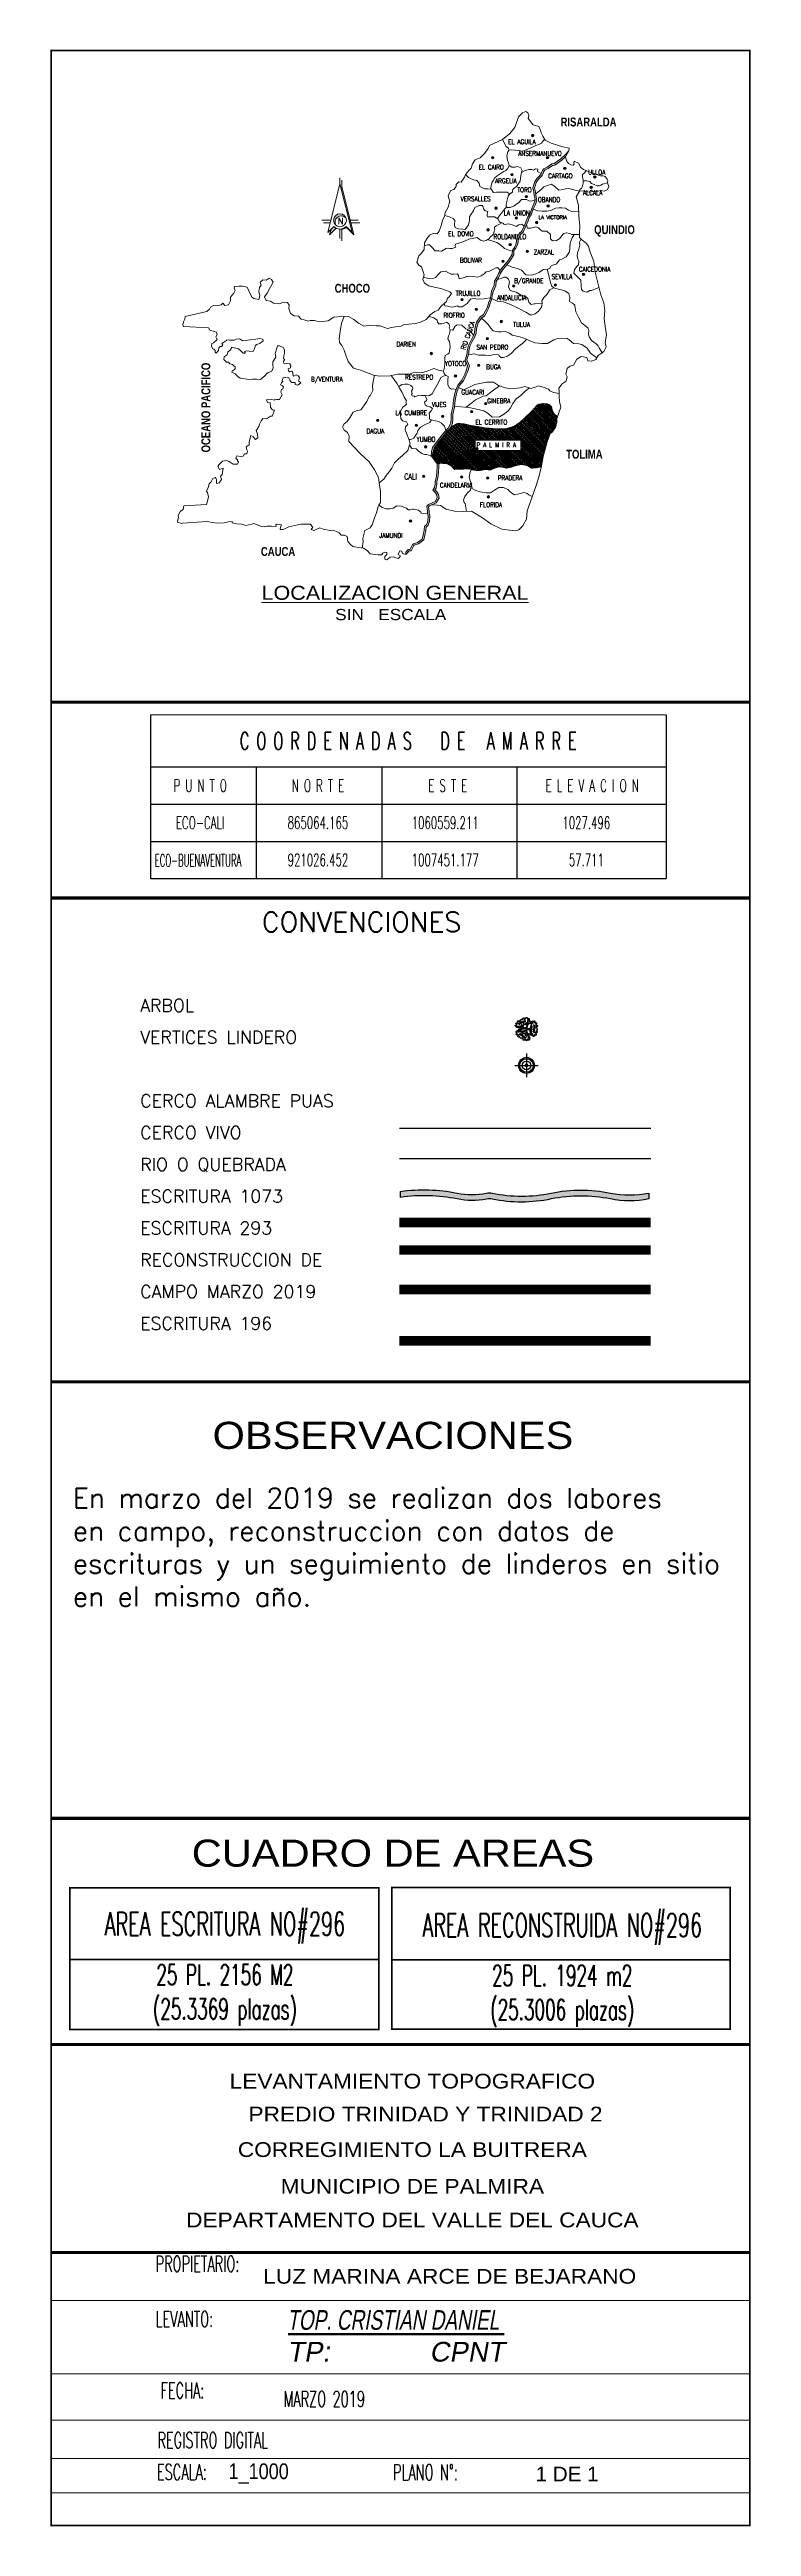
# Model space of a CAD drawing. Header units: metres. Extents: x 1097506 to 1098717, y 876450 to 877447.
# Drawn here: x 1098495 to 1098717, y 876661 to 877447 of the extents above; entities that cross this region are included whole.
import ezdxf
from ezdxf.enums import TextEntityAlignment as Align

# ---------------------------------------------------------------- set-up
doc = ezdxf.new("R2010")
doc.units = ezdxf.units.M
for name, color, linetype in [('Arbol', 3, 'Continuous'), ('ARBORIZACION', 74, 'Continuous'), ('area', 6, 'Continuous'), ('C-ANNO-TABL', 1, 'Continuous'), ('C-ANNO-TABL-TEXT', 150, 'Continuous'), ('C-ANNO-TABL-TITL', 150, 'Continuous'), ('C-ANNO-TABL-TTBL', 5, 'Continuous'), ('CERCA PUAS', 64, 'CERCO_LINE'), ('Cerco', 3, 'Continuous'), ('Mojon 1', 30, 'Continuous'), ('RIO-QUEBRADA', 5, 'Continuous'), ('Rotulo', 7, 'Continuous'), ('TALLO', 36, 'Continuous'), ('VIA PAVIMENTADA', 30, 'Continuous')]:
    doc.layers.add(name, color=color, linetype=linetype)
doc.layers.add('CONVENCIONES', color=7, linetype='Continuous', lineweight=25)
doc.layers.add('VALLE', color=7, linetype='Continuous', lineweight=9)
doc.styles.add('1-1250', font='simplex.shx', dxfattribs={"height": 2.5})
doc.styles.add('arial', font='arial.ttf')
doc.styles.add('F', font='swissk.ttf')
doc.styles.add('ROMANC', font='romanc__.ttf')
doc.styles.add('ROMAND', font='romand__.ttf')
doc.styles.add('Rotulo PAAR', font='sanss___.ttf')
doc.styles.add('ROTULO2', font='ARIALN.TTF')
doc.styles.add('simplex.', font='SIMPLEX.shx', dxfattribs={"width": 0.6})
doc.styles.get("Standard").update_dxf_attribs({"font": 'simplex.shx', "width": 0.6})
doc.styles.add('UNO', font='impact.ttf', dxfattribs={"height": 0.04})
doc.linetypes.add('CERCO_LINE', pattern='A,0.5,-0.2,[" X ",Standard,S=0.1,R=0,X=-0.1,Y=-0.05],-0.25', length=0.95)
doc.linetypes.add('ZIGZAG', pattern='A,0.00254,-5.08,[131,ltypeshp.shx,S=5.08,R=0,X=-5.08,Y=0],-10.16,[131,ltypeshp.shx,S=5.08,R=180,X=5.08,Y=0],-5.08', length=20.32254)

msp = doc.modelspace()

# ---------------------------------------------------------------- texts
at = {"layer": 'C-ANNO-TABL-TEXT', "color": 30, "width": 0.5}
msp.add_text('ECO-BUENAVENTURA', height=3.93137, dxfattribs=at).set_placement((1098528.126, 877187.538))
at = {"layer": 'C-ANNO-TABL-TEXT', "color": 7, "linetype": 'Continuous', "lineweight": -3, "attachment_point": 5}
for s, insert, char_height in [('{\\C30;ECO-CALI}', (1098542.562, 877201.444), 3.93137), ('865064.165', (1098579.883, 877201.444), 3.9314), ('1060559.211', (1098620.202, 877201.444), 3.93137), ('1027.496', (1098664.942, 877201.444), 3.9314), ('921026.452', (1098579.883, 877189.65), 3.9314), ('1007451.177', (1098620.202, 877189.65), 3.93137), ('57.711', (1098664.942, 877189.65), 3.9314)]:
    msp.add_mtext(s, dxfattribs=dict(at, insert=insert, char_height=char_height))
at = {"layer": 'C-ANNO-TABL-TITL', "color": 7, "linetype": 'Continuous', "lineweight": -3, "attachment_point": 5}
for s, insert, char_height in [('C O O R D E N A D A S    D E   A M A R R E ', (1098608.503, 877227.391), 5.50392), ('P U N T O ', (1098542.562, 877213.238), 3.9314), ('N O R T E', (1098579.883, 877213.238), 3.9314), (' E S T E', (1098620.202, 877213.238), 3.9314), ('E L E V A C I O N', (1098666.796, 877213.238), 3.93137), ('AREA ESCRITURA NO#296', (1098550.372, 876851.064, 16.592), 7.42856), ('AREA RECONSTRUIDA NO#296', (1098657.303, 876850.668, 16.592), 7.42856), ('25 PL. 2156 M2\\P(25.3369 plazas)', (1098550.372, 876829.715, 16.592), 6.50117), ('25 PL. 1924 m2 \\P(25.3006 plazas)', (1098657.303, 876829.457, 16.592), 6.50087)]:
    msp.add_mtext(s, dxfattribs=dict(at, insert=insert, char_height=char_height))
at = {"layer": 'CONVENCIONES', "attachment_point": 1, "style": '1-1250'}
for s, insert, char_height, width in [('{\\H1.55x;         CONVENCIONES\\P\\P}\\P\\pxsm1.5;ARBOL\\PVERTICES LINDERO\\P\\PCERCO ALAMBRE PUAS\\PCERCO VIVO\\PRIO O QUEBRADA\\PESCRITURA 1073\\PESCRITURA 293\\PRECONSTRUCCION DE\\PCAMPO MARZO 2019\\PESCRITURA 196', (1098523.544, 877173.096, 16.592), 4.03163, 102.91915), ('{\\H1.55x;En marzo del 2019 se realizan dos labores\\Pen campo, reconstruccion con datos de escrituras y un seguimiento de linderos en sitio en el mismo año.}', (1098502.178, 876990.503, 16.592), 4.031634, 226.93149)]:
    msp.add_mtext(s, dxfattribs=dict(at, insert=insert, char_height=char_height, width=width))
at = {"layer": 'Rotulo', "lineweight": 5, "style": 'F', "width": 1.1}
for s, height, p in [('%%ULOCALIZACION GENERAL', 4.44484, (1098604.302, 877274.368)), ('SIN   ESCALA', 3.55587, (1098602.941, 877267.467))]:
    msp.add_text(s, height=height, dxfattribs=at).set_placement(p, align=Align.MIDDLE)
at = {"layer": 'Rotulo', "lineweight": 0, "style": 'arial', "width": 1.1}
for s, height, p in [('OBSERVACIONES', 8.58645, (1098603.642, 877007.225)), ('CUADRO DE AREAS', 8.58645, (1098603.642, 876874.746)), ('LEVANTAMIENTO TOPOGRAFICO', 4.67878, (1098609.797, 876802.451)), ('PREDIO TRINIDAD Y TRINIDAD 2', 4.67878, (1098613.972, 876792.004)), ('CORREGIMIENTO LA BUITRERA', 4.67878, (1098609.797, 876780.748)), ('MUNICIPIO DE PALMIRA', 4.67878, (1098609.797, 876769.114)), ('DEPARTAMENTO DEL VALLE DEL CAUCA', 4.67878, (1098609.797, 876758.439)), ('LUZ MARINA ARCE DE BEJARANO', 4.67878, (1098621.64, 876740.578))]:
    msp.add_text(s, height=height, dxfattribs=at).set_placement(p, align=Align.MIDDLE)
at = {"layer": 'Rotulo', "lineweight": 0, "style": 'simplex.', "width": 0.6}
for s, p in [('PROPIETARIO:', (1098528.411, 876742.036)), ('LEVANTO:', (1098528.433, 876724.514)), ('FECHA:', (1098530.005, 876701.859)), ('MARZO 2019', (1098568.981, 876699.192)), ('REGISTRO DIGITAL', (1098529.011, 876686.116)), ('ESCALA:', (1098528.861, 876676.04)), ('PLANO N°:', (1098603.672, 876675.921))]:
    msp.add_text(s, height=4.9907, dxfattribs=at).set_placement(p)
at = {"layer": 'Rotulo', "color": 7, "lineweight": 0, "ltscale": 10, "style": 'Rotulo PAAR', "oblique": 10}
for s, width, p, p2 in [('TOP. CRISTIAN DANIEL ', 0.703132, (1098570.106, 876723.604), (1098638.984, 876723.604)), ('TP:             CPNT', 1.019862, (1098570.106, 876713.531), (1098638.984, 876713.531))]:
    msp.add_text(s, height=6.23853, dxfattribs=dict(at, width=width)).set_placement(p, p2, align=Align.FIT)
at = {"layer": 'Rotulo', "lineweight": 0, "style": 'arial'}
msp.add_text('1 DE 1', height=4.6788, dxfattribs=at).set_placement((1098648.859, 876675.534))
at = {"layer": 'Rotulo', "color": 7, "lineweight": 0, "insert": (1098561.087, 876678.033), "char_height": 4.9908, "width": 49.67038, "attachment_point": 5, "style": 'ROTULO2'}
msp.add_mtext('1_1000', dxfattribs=at)
at = {"layer": 'VALLE', "lineweight": 0, "ltscale": 0.1}
for s, height, style, p in [('RISARALDA', 2.8073, 'UNO', (1098656.772, 877422.241)), ('LA VICTORIA', 1.15153, 'ROMAND', (1098649.766, 877392.833)), ('QUINDIO', 2.8073, 'UNO', (1098667.436, 877388.104)), ('CHOCO', 2.8073, 'UNO', (1098585.18, 877369.514)), ('TOLIMA', 2.8073, 'UNO', (1098658.558, 877316.889)), ('CAUCA', 2.8073, 'UNO', (1098561.802, 877286.065))]:
    msp.add_text(s, height=height, dxfattribs=dict(at, style=style)).set_placement(p)
at = {"layer": 'VALLE', "lineweight": 0, "ltscale": 0.1, "style": 'ROMAND', "width": 0.75}
for s, height, p in [('EL AGUILA', 1.4972, (1098640.171, 877416.617)), ('EL CAIRO', 1.4972, (1098630.825, 877408.583)), ('ANSERMANUEVO', 1.49725, (1098643.365, 877412.937)), ('ARGELIA', 1.4972, (1098636.023, 877404.22)), ('CARTAGO', 1.4972, (1098652.878, 877405.803)), ('ALCALA', 1.4972, (1098663.906, 877400.493)), ('ULLOA', 1.4972, (1098665.555, 877406.955)), ('VERSALLES', 1.4972, (1098625.119, 877398.506)), ('LA UNION', 1.4972, (1098638.777, 877394.037)), ('OBANDO', 1.4972, (1098649.593, 877398.271)), ('EL DOVIO', 1.4972, (1098621.183, 877387.466)), ('ROLDANILLO', 1.4972, (1098635.505, 877386.539)), ('BOLIVAR', 1.4972, (1098624.851, 877379.066)), ('ZARZAL', 1.4972, (1098648.253, 877381.639)), ('CAICEDONIA', 1.4972, (1098662.575, 877376.209)), ('TRUJILLO', 1.4972, (1098623.56, 877368.562)), ('B/GRANDE', 1.4972, (1098642.077, 877372.571)), ('SEVILLA', 1.4972, (1098653.936, 877373.855)), ('RIOFRIO', 1.4972, (1098619.677, 877361.609)), ('ANDALUCIA', 1.4972, (1098636.651, 877367.188)), ('DARIEN', 1.4972, (1098604.792, 877352.446)), ('TULUA', 1.4972, (1098641.765, 877358.728)), ('YOTOCO', 1.4972, (1098620.101, 877346.282)), ('SAN PEDRO', 1.4972, (1098630.119, 877351.479)), ('BUGA', 1.4972, (1098633.221, 877345.228)), ('B/VENTURA', 1.4972, (1098577.668, 877341.317)), ('RESTREPO', 1.4972, (1098607.501, 877341.958)), ('GUACARI', 1.4972, (1098625.332, 877337.214)), ('LA CUMBRE', 1.4972, (1098604.443, 877330.685)), ('VIJES', 1.4972, (1098616.003, 877333.341)), ('GINEBRA', 1.4972, (1098633.544, 877334.467)), ('DAGUA', 1.4972, (1098595.273, 877324.88)), ('YUMBO', 1.4972, (1098611.125, 877322.27)), ('EL CERRITO', 1.4972, (1098629.784, 877327.733)), ('P A L M I R A', 1.49725, (1098630.142, 877320.489)), ('CALI', 1.8716, (1098607.228, 877310.269)), ('CANDELARIA', 1.4972, (1098618.499, 877307.722)), ('PRADERA', 1.4972, (1098636.853, 877310.045)), ('FLORIDA', 1.4972, (1098631.224, 877301.544)), ('JAMUNDI', 1.4972, (1098599.334, 877291.789))]:
    msp.add_text(s, height=height, dxfattribs=at).set_placement(p)
msp.add_text('TORO', height=1.4972, dxfattribs=at).set_placement((1098645.324, 877401.384), align=Align.CENTER)
at = {"layer": 'VALLE', "lineweight": 0, "ltscale": 0.1, "style": 'ROMANC'}
msp.add_text('N', height=1.919, dxfattribs=at).set_placement((1098587.085, 877392.254), align=Align.MIDDLE)
at = {"layer": 'VALLE', "lineweight": 0, "ltscale": 0.1, "style": 'ROMAND', "width": 0.75}
msp.add_text('RIO CAUCA', height=1.4972, rotation=70.679301, dxfattribs=at).set_placement((1098626.533, 877351.274))
at = {"layer": 'VALLE', "lineweight": 0, "ltscale": 0.1, "style": 'UNO'}
msp.add_text('OCEANO PACIFICO', height=2.80734, rotation=90, dxfattribs=at).set_placement((1098545.738, 877318.885))

# ---------------------------------------------------------------- blocks, each defined once
blk = doc.blocks.new('ARBOL.')
at = {"layer": 'ARBORIZACION'}
for points in [[(-1.05, 0.44, -0.018621), (-1.05, 0.43, -0.138655), (-1.07, 0.38, -0.42513), (-1.14, 0.36, 0.493286), (-1.2, 0.34, 0.446728), (-1.17, 0.29, -0.42527), (-1.14, 0.23, -0.283888), (-1.22, 0.16, -0.330498), (-1.3, 0.2, -0.00684), (-1.32, 0.24, -0.006737), (-1.34, 0.28, -0.010304), (-1.37, 0.35, 0.008997), (-1.4, 0.42, 1.810154), (-1.46, 0.32, -0.595659), (-1.41, 0.23, -0.197962), (-1.48, 0.18, -0.260129), (-1.53, 0.2, -0.30099), (-1.54, 0.25, 0.338536), (-1.55, 0.28, 0.741946), (-1.6, 0.25, -0.642474), (-1.65, 0.21, -0.174612), (-1.68, 0.23, -0.110443), (-1.69, 0.29, -0.420671), (-1.64, 0.34, 0.623929), (-1.61, 0.4, 0.185737), (-1.65, 0.42), (-1.69, 0.41), (-1.72, 0.41, -0.066827), (-1.75, 0.4, -0.241478), (-1.84, 0.42, -0.127564), (-1.88, 0.47, -0.15519), (-1.88, 0.53, -0.116324), (-1.85, 0.58, -0.088142), (-1.78, 0.63, -0.198863), (-1.72, 0.64, 0.247879), (-1.66, 0.65, 0.248494), (-1.63, 0.71, 0.205018), (-1.67, 0.79, 0.185014), (-1.71, 0.8, -0.194133), (-1.74, 0.81, -0.195862), (-1.77, 0.87, -0.145313), (-1.75, 0.95, -0.126124), (-1.7, 1, -0.138655), (-1.65, 1.01, -0.42513), (-1.6, 0.96, 0.493286), (-1.55, 0.92, 0.446728), (-1.52, 0.97, -0.289779), (-1.51, 1.02), (-1.48, 1.05), (-1.45, 1.09), (-1.41, 1.12), (-1.43, 1.16, -0.090767), (-1.46, 1.19, -0.241478), (-1.49, 1.28, -0.127564), (-1.46, 1.34, -0.15519), (-1.42, 1.37, -0.116324), (-1.35, 1.37, -0.088142), (-1.28, 1.34, -0.198863), (-1.24, 1.29, 0.247879), (-1.2, 1.25, 0.248494), (-1.13, 1.26, 0.205018), (-1.09, 1.33, 0.185014), (-1.1, 1.36, -0.194133), (-1.1, 1.4, -0.195862), (-1.07, 1.45, -0.145313), (-0.99, 1.48, -0.073016), (-0.95, 1.48), (-0.92, 1.49), (-0.9, 1.53), (-0.89, 1.56, -0.041085), (-0.88, 1.58, -0.15519), (-0.85, 1.63, -0.116324), (-0.79, 1.64, -0.088142), (-0.71, 1.64, -0.198863), (-0.66, 1.6, 0.247879), (-0.61, 1.57, 0.248494), (-0.54, 1.59, 0.205018), (-0.52, 1.68, 0.185014), (-0.54, 1.71, -0.194133), (-0.56, 1.74, -0.195862), (-0.54, 1.8, -0.145313), (-0.47, 1.85, -0.126124), (-0.41, 1.85, -0.138655), (-0.35, 1.83, -0.42513), (-0.35, 1.75, 0.493286), (-0.34, 1.69, 0.446728), (-0.28, 1.71, -0.289779), (-0.24, 1.74), (-0.2, 1.74), (-0.15, 1.74), (-0.1, 1.74), (-0.09, 1.79, -0.090767), (-0.1, 1.83, -0.241478), (-0.06, 1.91, -0.127564), (0, 1.94, -0.15519), (0.06, 1.93, -0.116324), (0.11, 1.89, -0.088142), (0.14, 1.82, -0.198863), (0.14, 1.75, 0.247879), (0.14, 1.7, 0.248494), (0.19, 1.66, 0.205018), (0.27, 1.68, 0.185014), (0.29, 1.71, -0.194133), (0.31, 1.75, -0.195862), (0.37, 1.76, -0.145313), (0.45, 1.73, -0.126124), (0.49, 1.68, -0.138655), (0.49, 1.62, -0.42513), (0.43, 1.58, 0.493286), (0.38, 1.54, 0.446728), (0.43, 1.5, -0.42527), (0.48, 1.46, -0.283888), (0.44, 1.36, -0.330498), (0.34, 1.37, -0.00684), (0.31, 1.4, -0.003368), (0.29, 1.41), (0.27, 1.41), (0.24, 1.4), (0.21, 1.37), (0.19, 1.34), (0.2, 1.28, -0.018621), (0.21, 1.27, -0.138655), (0.24, 1.22, -0.42513), (0.2, 1.16, 0.493286), (0.17, 1.1, 0.446728), (0.23, 1.08, -0.42527), (0.29, 1.07, -0.283888), (0.29, 0.96, -0.330498), (0.2, 0.93, -0.00684), (0.16, 0.95, -0.006737), (0.11, 0.96, -0.010304), (0.04, 0.99, 0.008997), (-0.03, 1.01, 1.810154), (0, 0.9, -0.595659), (0.1, 0.87, -0.197962), (0.09, 0.79, -0.260129), (0.04, 0.77, -0.30099), (0, 0.79, 0.338536), (-0.03, 0.81, 0.741946), (-0.04, 0.75, -0.642474), (-0.05, 0.69, -0.174612), (-0.09, 0.68, -0.110443), (-0.14, 0.71, -0.420671), (-0.14, 0.79, 0.623929), (-0.16, 0.85, 0.207294), (-0.21, 0.83, -0.105912), (-0.25, 0.81), (-0.32, 0.8), (-0.38, 0.87), (-0.43, 0.79, -0.018621), (-0.43, 0.78, -0.138655), (-0.43, 0.72, -0.42513), (-0.49, 0.69, 0.493286), (-0.55, 0.65, 0.446728), (-0.5, 0.6, -0.42527), (-0.45, 0.56, -0.283888), (-0.5, 0.47, -0.330498), (-0.59, 0.48, -0.00684), (-0.63, 0.51, -0.006737), (-0.66, 0.55, -0.010304), (-0.71, 0.6, 0.008997), (-0.76, 0.66, 1.810154), (-0.79, 0.55, -0.595659), (-0.71, 0.47, -0.197962), (-0.76, 0.41, -0.260129), (-0.82, 0.41, -0.30099), (-0.84, 0.45, 0.338536), (-0.86, 0.48, 0.741946), (-0.9, 0.43, -0.642474), (-0.93, 0.38, -0.174612), (-0.96, 0.39, -0.110443), (-0.99, 0.44, -0.103456), (-1, 0.46, 0.623929)], [(-1.18, 0.64, -0.018621), (-1.18, 0.64, -0.138655), (-1.21, 0.69, -0.42513), (-1.17, 0.75, 0.493286), (-1.14, 0.81, 0.446728), (-1.2, 0.83, -0.42527), (-1.26, 0.85, -0.283888), (-1.26, 0.95, -0.330498), (-1.17, 0.98, -0.00684), (-1.13, 0.97, -0.006737), (-1.08, 0.95, -0.010304), (-1.01, 0.93, 0.008997), (-0.94, 0.9, 1.810154), (-0.97, 1.01, -0.595659), (-1.07, 1.04, -0.197962), (-1.06, 1.12, -0.260129), (-1, 1.15, -0.30099), (-0.97, 1.12, 0.338536), (-0.93, 1.1, 0.741946), (-0.92, 1.16, -0.642474), (-0.92, 1.23, -0.174612), (-0.88, 1.23, -0.110443), (-0.83, 1.2, -0.420671), (-0.83, 1.12, 0.623929), (-0.81, 1.06, 0.207294), (-0.76, 1.08, -0.105912), (-0.72, 1.1, 0.105912), (-0.68, 1.12, -0.207294), (-0.62, 1.14, -0.623929), (-0.6, 1.08, 0.420671), (-0.6, 1.01, 0.110443), (-0.55, 0.98, 0.174612), (-0.51, 0.98, 0.642474), (-0.51, 1.04, -0.741946), (-0.5, 1.11, -0.338536), (-0.47, 1.08, 0.30099), (-0.43, 1.06, 0.260129), (-0.38, 1.09, 0.197962), (-0.36, 1.16, 0.595659), (-0.47, 1.19, -1.810154), (-0.49, 1.31, -0.008997), (-0.42, 1.28, 0.010304), (-0.35, 1.25, 0.006737), (-0.31, 1.24, 0.00684), (-0.26, 1.22, 0.330498), (-0.18, 1.26, 0.283888), (-0.17, 1.36, 0.42527), (-0.24, 1.38, -0.446728), (-0.3, 1.39, -0.493286), (-0.27, 1.45, 0.42513), (-0.23, 1.51, 0.138655), (-0.26, 1.57, 0.018621), (-0.26, 1.57)], [(0.91, 0.64, -0.018621), (0.9, 0.65, -0.138655), (0.86, 0.69, -0.42513), (0.88, 0.76, 0.493286), (0.9, 0.83, 0.446728), (0.83, 0.83, -0.42527), (0.77, 0.83, -0.283888), (0.74, 0.93, -0.330498), (0.82, 0.98, -0.00684), (0.87, 0.98, -0.006737), (0.91, 0.98, -0.010304), (0.99, 0.97, 0.008997), (1.06, 0.96, 1.810154), (1.01, 1.06, -0.595659), (0.9, 1.07, -0.197962), (0.9, 1.14, -0.260129), (0.94, 1.18, -0.30099), (0.98, 1.17, 0.338536), (1.02, 1.16, 0.741946), (1.01, 1.22, -0.642474), (1, 1.28, -0.174612), (1.04, 1.29, -0.110443), (1.09, 1.28, -0.420671), (1.11, 1.2, 0.623929), (1.15, 1.15, 0.185737), (1.19, 1.18), (1.2, 1.22), (1.21, 1.24, -0.066827), (1.21, 1.27, -0.241478), (1.28, 1.34, -0.127564), (1.35, 1.34, -0.15519), (1.4, 1.32, -0.116324), (1.43, 1.26, -0.088142), (1.44, 1.18, -0.198863), (1.41, 1.12, 0.247879), (1.39, 1.07, 0.248494), (1.43, 1.01, 0.205018), (1.51, 1.01, 0.185014), (1.54, 1.03, -0.194133), (1.57, 1.06, -0.195862), (1.63, 1.05, -0.145313), (1.69, 1, -0.126124), (1.71, 0.93, -0.138655), (1.7, 0.88, -0.42513), (1.63, 0.86, 0.493286), (1.57, 0.84, 0.446728), (1.6, 0.78, -0.289779), (1.63, 0.75), (1.65, 0.71), (1.66, 0.67), (1.67, 0.62), (1.72, 0.61, -0.090767), (1.76, 0.63, -0.241478), (1.85, 0.61, -0.127564), (1.89, 0.55, -0.15519), (1.89, 0.5, -0.116324), (1.86, 0.44, -0.088142), (1.8, 0.39, -0.198863), (1.73, 0.38, 0.247879), (1.68, 0.37, 0.248494), (1.65, 0.31, 0.205018), (1.69, 0.23, 0.185014), (1.73, 0.22, -0.194133), (1.76, 0.21, -0.195862), (1.79, 0.16, -0.145313), (1.77, 0.07, -0.073016), (1.75, 0.04), (1.75, 0.01), (1.77, -0.03), (1.8, -0.05, -0.041085), (1.81, -0.07, -0.15519), (1.83, -0.12, -0.116324), (1.82, -0.18, -0.088142), (1.77, -0.25, -0.198863), (1.71, -0.27, 0.247879), (1.66, -0.3, 0.248494), (1.65, -0.37, 0.205018), (1.71, -0.43, 0.185014), (1.75, -0.43, -0.194133), (1.78, -0.43, -0.195862), (1.83, -0.48, -0.145313), (1.83, -0.56, -0.126124), (1.81, -0.62, -0.138655), (1.76, -0.65, -0.42513), (1.69, -0.62, 0.493286), (1.63, -0.59, 0.446728), (1.62, -0.65, -0.289779), (1.62, -0.7), (1.61, -0.74), (1.59, -0.78), (1.56, -0.83), (1.59, -0.86, -0.090767), (1.63, -0.88, -0.241478), (1.68, -0.95, -0.127564), (1.68, -1.02, -0.15519), (1.64, -1.06, -0.116324), (1.58, -1.08, -0.088142), (1.5, -1.08, -0.198863), (1.45, -1.04, 0.247879), (1.4, -1.01, 0.248494), (1.34, -1.04, 0.205018), (1.32, -1.12, 0.185014), (1.34, -1.15, -0.194133), (1.35, -1.19, -0.195862), (1.34, -1.25, -0.145313), (1.27, -1.3, -0.126124), (1.21, -1.3, -0.138655), (1.16, -1.28, -0.42513), (1.15, -1.21, 0.493286), (1.14, -1.14, 0.446728), (1.08, -1.16, -0.42527), (1.02, -1.19, -0.283888), (0.96, -1.1, -0.330498), (1.01, -1.03, -0.00684), (1.05, -1.01, -0.003368), (1.08, -1), (1.09, -0.99), (1.1, -0.95), (1.08, -0.91), (1.06, -0.88), (1, -0.86, -0.018621), (1, -0.86, -0.138655), (0.94, -0.86, -0.42513), (0.9, -0.8, 0.493286), (0.87, -0.74, 0.446728), (0.82, -0.78, -0.42527), (0.78, -0.83, -0.283888), (0.69, -0.78, -0.330498), (0.7, -0.69, -0.00684), (0.74, -0.65, -0.006737), (0.77, -0.62, -0.010304), (0.83, -0.58, 0.008997), (0.89, -0.53, 1.810154), (0.78, -0.49, -0.595659), (0.7, -0.57, -0.197962), (0.64, -0.52, -0.260129), (0.64, -0.46, -0.30099), (0.68, -0.44, 0.338536), (0.72, -0.42, 0.741946), (0.67, -0.38, -0.642474), (0.62, -0.35, -0.174612), (0.63, -0.31, -0.110443), (0.69, -0.28, -0.420671), (0.75, -0.32, 0.623929), (0.81, -0.33, 0.207294), (0.82, -0.28, -0.105912), (0.82, -0.23), (0.85, -0.17), (0.94, -0.15), (0.9, -0.06, -0.018621), (0.89, -0.06, -0.138655), (0.84, -0.03, -0.42513), (0.84, 0.04, 0.493286), (0.83, 0.11, 0.446728), (0.77, 0.09, -0.42527), (0.71, 0.07, -0.283888), (0.65, 0.16, -0.330498), (0.71, 0.23, -0.00684), (0.75, 0.24, -0.006737), (0.8, 0.25, -0.010304), (0.87, 0.27, 0.008997), (0.95, 0.28, 1.810154), (0.87, 0.37, -0.595659), (0.76, 0.34, -0.197962), (0.73, 0.41, -0.260129), (0.76, 0.46, -0.30099), (0.8, 0.46, 0.338536), (0.84, 0.46, 0.741946), (0.82, 0.52, -0.642474), (0.79, 0.57, -0.174612), (0.82, 0.59, -0.110443), (0.88, 0.6, -0.103456), (0.9, 0.59, 0.623929)], [(1.14, 0.66, -0.018621), (1.15, 0.66, -0.138655), (1.2, 0.66, -0.42513), (1.24, 0.59, 0.493286), (1.27, 0.53, 0.446728), (1.32, 0.58, -0.42527), (1.36, 0.62, -0.283888), (1.45, 0.57, -0.330498), (1.44, 0.48, -0.00684), (1.4, 0.45, -0.006737), (1.37, 0.42, -0.010304), (1.31, 0.37, 0.008997), (1.25, 0.32, 1.810154), (1.36, 0.29, -0.595659), (1.44, 0.36, -0.197962), (1.49, 0.31, -0.260129), (1.49, 0.25, -0.30099), (1.45, 0.23, 0.338536), (1.42, 0.21, 0.741946), (1.46, 0.17, -0.642474), (1.52, 0.14, -0.174612), (1.5, 0.1, -0.110443), (1.45, 0.08, -0.420671), (1.38, 0.11, 0.623929), (1.33, 0.12, 0.207294), (1.31, 0.07, -0.105912), (1.31, 0.03, 0.105912), (1.31, -0.02, -0.207294), (1.3, -0.07, -0.623929), (1.24, -0.06, 0.420671), (1.17, -0.03, 0.110443), (1.12, -0.05, 0.174612), (1.1, -0.09, 0.642474), (1.16, -0.12, -0.741946), (1.2, -0.16, -0.338536), (1.17, -0.18, 0.30099), (1.13, -0.2, 0.260129), (1.13, -0.26, 0.197962), (1.19, -0.31, 0.595659), (1.27, -0.24, -1.810154), (1.38, -0.27, -0.008997), (1.32, -0.32, 0.010304), (1.26, -0.37, 0.006737), (1.22, -0.4, 0.00684), (1.19, -0.43, 0.330498), (1.17, -0.52, 0.283888), (1.26, -0.57, 0.42527), (1.31, -0.53, -0.446728), (1.35, -0.48, -0.493286), (1.39, -0.54, 0.42513), (1.42, -0.6, 0.138655), (1.48, -0.6, 0.018621), (1.49, -0.6)], [(0.1, -1.15, -0.018621), (0.11, -1.15, -0.138655), (0.17, -1.13, -0.42513), (0.22, -1.19, 0.493286), (0.27, -1.23, 0.446728), (0.3, -1.18, -0.42527), (0.33, -1.12, -0.283888), (0.43, -1.15, -0.330498), (0.44, -1.25, -0.00684), (0.41, -1.28, -0.006737), (0.39, -1.32, -0.010304), (0.34, -1.38, 0.008997), (0.3, -1.44, 1.810154), (0.41, -1.45, -0.595659), (0.47, -1.36, -0.197962), (0.54, -1.39, -0.260129), (0.55, -1.45, -0.30099), (0.52, -1.48, 0.338536), (0.49, -1.5, 0.741946), (0.55, -1.53, -0.642474), (0.61, -1.55, -0.174612), (0.6, -1.59, -0.110443), (0.56, -1.63, -0.420671), (0.48, -1.61, 0.623929), (0.42, -1.61, 0.185737), (0.42, -1.66), (0.45, -1.69), (0.47, -1.71, -0.066827), (0.49, -1.73, -0.241478), (0.52, -1.82, -0.127564), (0.49, -1.88, -0.15519), (0.44, -1.91, -0.116324), (0.38, -1.91, -0.088142), (0.31, -1.88, -0.198863), (0.27, -1.83, 0.247879), (0.23, -1.78, 0.248494), (0.16, -1.79, 0.205018), (0.12, -1.86, 0.185014), (0.12, -1.9, -0.194133), (0.13, -1.93, -0.195862), (0.09, -1.98, -0.145313), (0.01, -2.01, -0.126124), (-0.05, -1.99, -0.138655), (-0.09, -1.95, -0.42513), (-0.07, -1.88, 0.493286), (-0.06, -1.82, 0.446728), (-0.12, -1.82, -0.289779), (-0.17, -1.83), (-0.21, -1.83), (-0.26, -1.81), (-0.3, -1.8), (-0.33, -1.84, -0.090767), (-0.34, -1.88, -0.241478), (-0.4, -1.95, -0.127564), (-0.47, -1.95, -0.15519), (-0.52, -1.93, -0.116324), (-0.55, -1.88, -0.088142), (-0.56, -1.8, -0.198863), (-0.53, -1.74, 0.247879), (-0.52, -1.68, 0.248494), (-0.56, -1.63, 0.205018), (-0.64, -1.63, 0.185014), (-0.67, -1.65, -0.194133), (-0.7, -1.68, -0.195862), (-0.76, -1.67, -0.145313), (-0.83, -1.62, -0.073016), (-0.84, -1.58), (-0.87, -1.56), (-0.91, -1.56), (-0.95, -1.57, -0.041085), (-0.97, -1.58, -0.15519), (-1.02, -1.57, -0.116324), (-1.07, -1.53, -0.088142), (-1.1, -1.45, -0.198863), (-1.09, -1.39, 0.247879), (-1.09, -1.33, 0.248494), (-1.15, -1.29, 0.205018), (-1.23, -1.31, 0.185014), (-1.25, -1.34, -0.194133), (-1.27, -1.37, -0.195862), (-1.33, -1.39, -0.145313), (-1.41, -1.35, -0.126124), (-1.44, -1.3, -0.138655), (-1.44, -1.24, -0.42513), (-1.38, -1.2, 0.493286), (-1.33, -1.16, 0.446728), (-1.38, -1.12, -0.289779), (-1.42, -1.1), (-1.44, -1.07), (-1.47, -1.03), (-1.5, -0.98), (-1.55, -0.99, -0.090767), (-1.58, -1.02, -0.241478), (-1.67, -1.03, -0.127564), (-1.72, -0.99, -0.15519), (-1.74, -0.94, -0.116324), (-1.73, -0.88, -0.088142), (-1.69, -0.81, -0.198863), (-1.63, -0.78, 0.247879), (-1.58, -0.75, 0.248494), (-1.57, -0.68, 0.205018), (-1.63, -0.62, 0.185014), (-1.67, -0.63, -0.194133), (-1.71, -0.62, -0.195862), (-1.75, -0.58, -0.145313), (-1.76, -0.5, -0.126124), (-1.73, -0.44, -0.138655), (-1.69, -0.41, -0.42513), (-1.62, -0.44, 0.493286), (-1.56, -0.46, 0.446728), (-1.55, -0.4, -0.42527), (-1.54, -0.33, -0.283888), (-1.44, -0.32, -0.330498), (-1.4, -0.41, -0.00684), (-1.4, -0.45, -0.003368), (-1.41, -0.47), (-1.4, -0.49), (-1.38, -0.52), (-1.33, -0.53), (-1.29, -0.53), (-1.25, -0.48, -0.018621), (-1.25, -0.48, -0.138655), (-1.22, -0.43, -0.42513), (-1.14, -0.43, 0.493286), (-1.08, -0.43, 0.446728), (-1.09, -0.36, -0.42527), (-1.11, -0.3, -0.283888), (-1.02, -0.25, -0.330498), (-0.95, -0.31, -0.00684), (-0.94, -0.36, -0.006737), (-0.93, -0.4, -0.010304), (-0.92, -0.48, 0.008997), (-0.9, -0.55, 1.810154), (-0.82, -0.47, -0.595659), (-0.84, -0.37, -0.197962), (-0.77, -0.34, -0.260129), (-0.72, -0.37, -0.30099), (-0.73, -0.42, 0.338536), (-0.73, -0.45, 0.741946), (-0.67, -0.43, -0.642474), (-0.61, -0.4, -0.174612), (-0.59, -0.44, -0.110443), (-0.59, -0.5, -0.420671), (-0.65, -0.53, 0.623929), (-0.69, -0.58, 0.207294), (-0.65, -0.62, -0.105912), (-0.61, -0.64), (-0.58, -0.7), (-0.6, -0.78), (-0.5, -0.79, -0.018621), (-0.5, -0.78, -0.138655), (-0.45, -0.75, -0.42513), (-0.39, -0.79, 0.493286), (-0.33, -0.82, 0.446728), (-0.31, -0.76, -0.42527), (-0.3, -0.69, -0.283888), (-0.19, -0.69, -0.330498), (-0.16, -0.77, -0.00684), (-0.17, -0.82, -0.006737), (-0.18, -0.86, -0.010304), (-0.21, -0.94, 0.008997), (-0.23, -1.01, 1.810154), (-0.12, -0.98, -0.595659), (-0.09, -0.87, -0.197962), (-0.02, -0.88, -0.260129), (0.01, -0.93, -0.30099), (-0.01, -0.97, 0.338536), (-0.03, -1, 0.741946), (0.03, -1.01, -0.642474), (0.1, -1.01, -0.174612), (0.1, -1.05, -0.110443), (0.08, -1.1, -0.103456), (0.06, -1.12, 0.623929)], [(0, -1.36, -0.018621), (-0.01, -1.37, -0.138655), (-0.04, -1.41, -0.42513), (-0.11, -1.41, 0.493286), (-0.17, -1.41, 0.446728), (-0.16, -1.47, -0.42527), (-0.14, -1.54, -0.283888), (-0.24, -1.59, -0.330498), (-0.31, -1.53, -0.00684), (-0.32, -1.48, -0.006737), (-0.32, -1.44, -0.010304), (-0.33, -1.36, 0.008997), (-0.35, -1.29, 1.810154), (-0.43, -1.36, -0.595659), (-0.41, -1.47, -0.197962), (-0.48, -1.49, -0.260129), (-0.53, -1.46, -0.30099), (-0.53, -1.42, 0.338536), (-0.52, -1.38, 0.741946), (-0.58, -1.4, -0.642474), (-0.64, -1.43, -0.174612), (-0.66, -1.4, -0.110443), (-0.66, -1.34, -0.420671), (-0.6, -1.3, 0.623929), (-0.56, -1.25, 0.207294), (-0.6, -1.22, -0.105912), (-0.63, -1.19, 0.105912), (-0.67, -1.17, -0.207294), (-0.71, -1.13, -0.623929), (-0.67, -1.08, 0.420671), (-0.61, -1.05, 0.110443), (-0.61, -0.99, 0.174612), (-0.63, -0.95, 0.642474), (-0.69, -0.98, -0.741946), (-0.75, -1, -0.338536), (-0.75, -0.97, 0.30099), (-0.74, -0.92, 0.260129), (-0.79, -0.89, 0.197962), (-0.86, -0.92, 0.595659), (-0.84, -1.02, -1.810154), (-0.92, -1.1, -0.008997), (-0.94, -1.03, 0.010304), (-0.95, -0.95, 0.006737), (-0.96, -0.91, 0.00684), (-0.97, -0.86, 0.330498), (-1.04, -0.8, 0.283888), (-1.13, -0.85, 0.42527), (-1.11, -0.91, -0.446728), (-1.1, -0.98, -0.493286), (-1.16, -0.98, 0.42513), (-1.24, -0.98, 0.138655), (-1.27, -1.03, 0.018621), (-1.27, -1.03)]]:
    blk.add_lwpolyline(points, format="xyb", dxfattribs=at)
for points in [[(0.9, 0.59), (0.93, 0.59), (0.93, 0.61), (0.91, 0.64)], [(-0.6, -0.78), (-0.6, -0.78)]]:
    blk.add_lwpolyline(points, dxfattribs=at)
at = {"layer": 'TALLO'}
for p, q in [((0.6, 1.34), (0.62, 1.33)), ((0.82, 1.23), (0.84, 1.23)), ((-1.41, -0.22), (-1.4, -0.27)), ((0.48, -1.47), (0.46, -1.49))]:
    blk.add_line(p, q, dxfattribs=at)
for points in [[(-1.14, 0.25), (-1.05, 0.24), (-0.93, 0.19), (-0.8, -0.01), (-0.94, -0.02), (-1.07, -0.04), (-1.18, -0.06), (-1.27, -0.08), (-1.32, -0.11), (-1.41, -0.22)], [(-1.4, -0.27), (-1.28, -0.14), (-1.08, -0.1), (-0.95, -0.11), (-0.75, -0.06), (-0.58, -0.01), (-0.37, 0.02), (-0.28, 0.03), (-0.12, 0.04), (-0.02, -0.08), (-0.04, -0.25), (-0.04, -0.25), (-0.25, -0.35), (-0.39, -0.37), (-0.59, -0.41), (-0.6, -0.41)], [(-0.73, 0.43), (-0.67, 0.4), (-0.58, 0.23), (-0.52, 0.13), (-0.64, 0.07), (-0.79, 0.09), (-0.85, 0.19), (-0.95, 0.25), (-1.11, 0.29), (-1.19, 0.3)], [(-0.64, 0.52), (-0.63, 0.48), (-0.71, 0.49)], [(-0.05, 0.8), (-0.05, 0.8), (0.04, 0.64), (0.07, 0.56), (0.06, 0.46), (0.04, 0.28), (-0.1, 0.18), (-0.26, 0.16), (-0.41, 0.13), (-0.5, 0.22), (-0.57, 0.4), (-0.57, 0.47)], [(-0.11, 0.97), (-0.06, 0.88), (0.02, 0.8), (0.08, 0.92), (0.1, 0.97)], [(0.84, 1.23), (0.77, 1.07), (0.66, 0.97), (0.46, 0.87), (0.32, 0.78), (0.14, 0.54), (0.11, 0.24), (0.01, 0.1), (0.09, -0.02), (0.41, 0.05), (0.6, 0.11), (0.65, 0.16)], [(0.14, 0.95), (0.12, 0.91), (0.13, 0.72), (0.24, 0.79), (0.32, 0.83), (0.5, 0.92), (0.62, 1), (0.59, 1.15), (0.56, 1.24), (0.6, 1.34)], [(0.66, 0.11), (0.58, 0.07), (0.76, 0.03), (0.84, 0.04)], [(0.62, 1.33), (0.59, 1.24), (0.64, 1.12), (0.65, 1.04), (0.7, 1.07), (0.73, 1.11), (0.82, 1.23)], [(0.46, -1.49), (0.43, -1.35), (0.32, -1.06), (0.18, -0.87), (0.05, -0.75), (0, -0.63), (0, -0.51), (0, -0.42), (-0.09, -0.36), (-0.17, -0.42), (-0.33, -0.46), (-0.47, -0.44), (-0.55, -0.5), (-0.65, -0.61), (-0.65, -0.62)], [(0.82, -0.29), (0.79, -0.27), (0.54, -0.24), (0.29, -0.11), (0.21, -0.13), (0.15, -0.2), (0.08, -0.26), (0.04, -0.38), (0.07, -0.46), (0.11, -0.67), (0.28, -0.8), (0.45, -0.88), (0.63, -0.89), (0.84, -0.83), (0.9, -0.81)], [(0.43, -1.11), (0.35, -0.95), (0.23, -0.83), (0.43, -0.94), (0.57, -0.96), (0.7, -1.02), (0.89, -1.06), (0.96, -1.12)], [(0.48, -1.47), (0.47, -1.38), (0.43, -1.11)], [(0.84, -0.03), (0.69, -0.04), (0.56, -0.02), (0.5, -0.06), (0.44, -0.07), (0.55, -0.15), (0.7, -0.18), (0.83, -0.21)], [(0.96, -1.07), (0.94, -1.05), (0.91, -1.02), (0.81, -1), (0.65, -0.97), (0.62, -0.94), (0.72, -0.9), (0.91, -0.84)]]:
    blk.add_lwpolyline(points, dxfattribs=at)
blk = doc.blocks.new('Mojon 1')
at = {"layer": 'Mojon 1', "flags": 128}
for points in [[(2, 0), (-2, 0)], [(0, -2), (0, 2)]]:
    blk.add_lwpolyline(points, dxfattribs=at)
at = {"layer": 'Mojon 1'}
for radius in [1.35, 1.15, 0.754, 0.105]:
    blk.add_circle((0, 0), radius, dxfattribs=at)
for start, end in [(90, 270), (270, 90)]:
    blk.add_arc((0, 0), 0.205, start, end, dxfattribs=at)

# ---------------------------------------------------------------- hatches: boundary and pattern name
at = {"layer": 'area', "transparency": 16777216}
h = msp.add_hatch(color=256, dxfattribs=at)
h.dxf.hatch_style = 1
h.set_gradient(color1=(16, 86, 137), color2=(39, 118, 187), rotation=160, name='INVCURVED')
edge = h.paths.add_edge_path()
edge.add_arc((1098628.7, 877105.839), 24.147, 258.742399, 281.057398, ccw=False)
edge.add_arc((1098613.511, 877030.003), 53.195, 78.644189, 98.036674)
edge.add_line((1098606.074, 877082.676), (1098606.074, 877084.552))
edge.add_arc((1098613.511, 877031.879), 53.195, 78.644189, 98.036674, ccw=False)
edge.add_arc((1098628.658, 877107.298), 23.73, 258.644189, 281.355811)
edge.add_arc((1098634.22, 877077.069), 7.02, 82.725058, 97.274942, ccw=False)
edge.add_arc((1098644.473, 877128.125), 45.076, 258.009163, 281.990837)
edge.add_arc((1098663.198, 877037.428), 47.536, 78.644189, 101.355811, ccw=False)
edge.add_arc((1098678.647, 877114.353), 30.925, 258.644189, 281.355811)
edge.add_line((1098684.736, 877084.033), (1098684.736, 877082.157))
edge.add_arc((1098678.647, 877112.476), 30.925, 258.644189, 281.355811, ccw=False)
edge.add_arc((1098663.198, 877035.551), 47.536, 78.644189, 101.355811)
edge.add_arc((1098644.434, 877126.618), 45.445, 258.157929, 281.941963, ccw=False)
edge.add_arc((1098634.22, 877075.177), 7.02, 82.725058, 97.274942)
at = {"layer": 'VALLE', "lineweight": 0}
h = msp.add_hatch(color=1, dxfattribs=at)
edge = h.paths.add_edge_path()
edge.add_arc((1098647.971, 877419.36), 0.384, 0, 360)
at = {"layer": 'VALLE', "lineweight": 0, "ltscale": 0.1}
msp.add_hatch(color=256, dxfattribs=at).paths.add_polyline_path([(1098658.367, 877412.613), (1098657.186, 877411.554), (1098654.943, 877409.949), (1098654.191, 877409.886), (1098652.815, 877408.854), (1098651.834, 877408.414), (1098651.505, 877407.958), (1098651.142, 877407.13), (1098650.953, 877406.699), (1098649.767, 877405.472), (1098649.048, 877404.494), (1098648.786, 877403.661), (1098648.496, 877402.741), (1098648.846, 877401.477), (1098648.916, 877400.404), (1098649.187, 877399.233), (1098649.266, 877398.894), (1098648.828, 877397.503), (1098648.141, 877396.014), (1098647.492, 877394.173), (1098646.849, 877393.353), (1098646.486, 877392.302), (1098645.699, 877390.394), (1098644.968, 877388.756), (1098644.117, 877387.979), (1098643.458, 877386.556), (1098643.182, 877384.991), (1098642.597, 877383.596), (1098642.01, 877382.848), (1098641.933, 877381.569), (1098640.717, 877379.481), (1098639.248, 877377.698), (1098638.519, 877376.844), (1098637.628, 877375.531), (1098637.099, 877374.219), (1098636.4, 877373.058), (1098636.274, 877371.723), (1098635.429, 877369.799), (1098635.254, 877369.094), (1098634.923, 877367.338), (1098634.48, 877366.145), (1098634.089, 877364.739), (1098632.777, 877362.225), (1098631.696, 877361.478), (1098630.614, 877359.935), (1098630.083, 877358.101), (1098630.055, 877356.705), (1098629.57, 877355.519), (1098628.776, 877354.021), (1098628.07, 877352.598), (1098627.679, 877351.011), (1098627.742, 877350.337), (1098627.328, 877349.021), (1098627.094, 877348.189), (1098627.889, 877346.321), (1098627.246, 877344.28), (1098626.891, 877343.43), (1098625.976, 877341.52), (1098624.648, 877339.942), (1098623.87, 877337.972), (1098623.322, 877335.4), (1098623.105, 877333.274), (1098622.643, 877330.907), (1098622.615, 877329.617), (1098622.478, 877328.088), (1098621.666, 877326.335), (1098620.766, 877325.459), (1098619.646, 877324.149), (1098617.829, 877321.862), (1098616.705, 877320.21), (1098616.363, 877318.932), (1098616.338, 877318.019), (1098616.899, 877317.311), (1098617.643, 877316.286), (1098618.198, 877315.395), (1098618.216, 877314.311), (1098618.087, 877312.815), (1098617.958, 877311.198), (1098617.54, 877309.611), (1098617.605, 877308.762), (1098617.331, 877307.52), (1098616.949, 877306.959), (1098617.426, 877306.559), (1098618.038, 877305.5), (1098618.259, 877304.36), (1098617.383, 877302.866), (1098616.267, 877302.374), (1098615.866, 877302.209), (1098615.194, 877301.933), (1098614.907, 877301.663), (1098614.991, 877300.877), (1098615.119, 877300.535), (1098615.116, 877300), (1098615.122, 877299.602), (1098615.29, 877298.83), (1098615.212, 877296.952), (1098614.69, 877295.614), (1098614.153, 877295.197), (1098614.043, 877294.121), (1098613.707, 877292.62), (1098613.385, 877291.108), (1098611.71, 877289.851), (1098610.425, 877289.416), (1098610.25, 877289.311), (1098609.392, 877287.635), (1098608.747, 877287.624), (1098607.697, 877286.505), (1098607.715, 877287.272), (1098608.511, 877288.146), (1098609.067, 877288.155), (1098609.85, 877289.684), (1098610.203, 877289.896), (1098611.462, 877290.323), (1098612.912, 877291.411), (1098613.193, 877292.732), (1098613.523, 877294.206), (1098613.653, 877295.474), (1098614.253, 877295.94), (1098614.69, 877297.062), (1098614.762, 877298.784), (1098614.597, 877299.541), (1098614.59, 877299.997), (1098614.593, 877300.442), (1098614.476, 877300.755), (1098614.356, 877301.867), (1098614.904, 877302.382), (1098616.061, 877302.858), (1098617.016, 877303.279), (1098617.705, 877304.455), (1098617.538, 877305.313), (1098617.017, 877306.216), (1098616.246, 877306.861), (1098616.839, 877307.732), (1098617.074, 877308.799), (1098617.009, 877309.659), (1098617.437, 877311.287), (1098617.563, 877312.859), (1098617.69, 877314.33), (1098617.675, 877315.241), (1098617.206, 877315.992), (1098616.48, 877316.993), (1098615.994, 877317.607), (1098615.808, 877317.842), (1098615.839, 877319.008), (1098616.22, 877320.432), (1098617.406, 877322.174), (1098619.24, 877324.484), (1098620.382, 877325.819), (1098621.229, 877326.644), (1098621.962, 877328.226), (1098622.09, 877329.646), (1098622.118, 877330.963), (1098622.585, 877333.351), (1098622.802, 877335.482), (1098623.365, 877338.124), (1098624.19, 877340.215), (1098625.531, 877341.807), (1098626.411, 877343.645), (1098626.752, 877344.461), (1098627.329, 877346.294), (1098626.538, 877348.154), (1098626.824, 877349.172), (1098627.209, 877350.393), (1098627.147, 877351.051), (1098627.574, 877352.78), (1098628.308, 877354.261), (1098629.093, 877355.742), (1098629.531, 877356.813), (1098629.559, 877358.181), (1098630.133, 877360.166), (1098631.319, 877361.857), (1098632.371, 877362.583), (1098633.597, 877364.933), (1098633.979, 877366.307), (1098634.415, 877367.479), (1098634.74, 877369.206), (1098634.93, 877369.969), (1098635.759, 877371.857), (1098635.888, 877373.226), (1098636.626, 877374.454), (1098637.161, 877375.78), (1098638.1, 877377.163), (1098638.845, 877378.036), (1098640.284, 877379.782), (1098641.416, 877381.726), (1098641.495, 877383.044), (1098642.139, 877383.865), (1098642.675, 877385.14), (1098642.952, 877386.714), (1098643.685, 877388.297), (1098644.533, 877389.07), (1098645.216, 877390.601), (1098645.994, 877392.488), (1098646.38, 877393.609), (1098647.025, 877394.43), (1098647.653, 877396.213), (1098648.337, 877397.693), (1098648.721, 877398.915), (1098648.675, 877399.114), (1098648.394, 877400.327), (1098648.325, 877401.389), (1098647.948, 877402.75), (1098648.284, 877403.819), (1098648.572, 877404.736), (1098649.364, 877405.812), (1098650.509, 877406.996), (1098650.66, 877407.341), (1098651.045, 877408.221), (1098651.491, 877408.836), (1098652.546, 877409.309), (1098653.996, 877410.397), (1098654.755, 877410.461), (1098656.856, 877411.965), (1098658.353, 877413.307), (1098659.446, 877414.541)])
at = {"layer": 'VALLE', "lineweight": 0}
h = msp.add_hatch(color=1, dxfattribs=at)
edge = h.paths.add_edge_path()
edge.add_arc((1098635.228, 877412.309), 0.384, 0, 360)
h = msp.add_hatch(color=1, dxfattribs=at)
edge = h.paths.add_edge_path()
edge.add_arc((1098652.648, 877412.299), 0.384, 0, 360)
h = msp.add_hatch(color=1, dxfattribs=at)
edge = h.paths.add_edge_path()
edge.add_arc((1098658.123, 877408.948), 0.384, 0, 360)
at = {"layer": 'VALLE', "lineweight": 0, "ltscale": 0.1}
h = msp.add_hatch(color=256, dxfattribs=at)
h.paths.add_polyline_path([(1098589.726, 877392.485), (1098590.11, 877392.485), (1098587.423, 877403.233), (1098587.231, 877402.465)])
h.paths.add_polyline_path([(1098590.11, 877392.485), (1098589.726, 877392.485), (1098590.686, 877388.647), (1098588.96, 877390.372, -0.0166243), (1098588.867, 877390.273), (1098591.261, 877387.879)])
h.paths.add_polyline_path([(1098588.96, 877390.372), (1098588.822, 877390.51, -0.1766007), (1098587.088, 877389.703, 0.2598199)])
h.paths.add_polyline_path([(1098585.662, 877389.956, -0.0869845), (1098584.872, 877390.51), (1098584.032, 877389.67), (1098583.585, 877387.879)])
h.paths.add_polyline_path([(1098588.723, 877393.293, 0.814972), (1098584.805, 877392.485, 0.2237834), (1098585.547, 877390.91, -0.8767765)])
at = {"layer": 'VALLE', "lineweight": 0}
h = msp.add_hatch(color=1, dxfattribs=at)
edge = h.paths.add_edge_path()
edge.add_arc((1098641.395, 877406.944), 0.384, 0, 360)
h = msp.add_hatch(color=1, dxfattribs=at)
edge = h.paths.add_edge_path()
edge.add_arc((1098666.479, 877402.911), 0.384, 0, 360)
h = msp.add_hatch(color=1, dxfattribs=at)
edge = h.paths.add_edge_path()
edge.add_arc((1098667.639, 877406.172), 0.384, 0, 360)
h = msp.add_hatch(color=1, dxfattribs=at)
edge = h.paths.add_edge_path()
edge.add_arc((1098636.308, 877396.325), 0.384, 0, 360)
h = msp.add_hatch(color=1, dxfattribs=at)
edge = h.paths.add_edge_path()
edge.add_arc((1098642.741, 877393.193), 0.384, 0, 360)
h = msp.add_hatch(color=1, dxfattribs=at)
edge = h.paths.add_edge_path()
edge.add_arc((1098645.918, 877399.981), 0.384, 0, 360)
h = msp.add_hatch(color=1, dxfattribs=at)
edge = h.paths.add_edge_path()
edge.add_arc((1098652.855, 877397.009), 0.384, 0, 360)
h = msp.add_hatch(color=1, dxfattribs=at)
edge = h.paths.add_edge_path()
edge.add_arc((1098633.791, 877389.446), 0.384, 0, 360)
h = msp.add_hatch(color=1, dxfattribs=at)
edge = h.paths.add_edge_path()
edge.add_arc((1098640.807, 877384.754), 0.384, 0, 360)
h = msp.add_hatch(color=1, dxfattribs=at)
edge = h.paths.add_edge_path()
edge.add_arc((1098649.196, 877391.782), 0.384, 0, 360)
h = msp.add_hatch(color=1, dxfattribs=at)
edge = h.paths.add_edge_path()
edge.add_arc((1098638.517, 877379.449), 0.384, 0, 360)
h = msp.add_hatch(color=1, dxfattribs=at)
edge = h.paths.add_edge_path()
edge.add_arc((1098646.21, 877382.668), 0.384, 0, 360)
h = msp.add_hatch(color=1, dxfattribs=at)
edge = h.paths.add_edge_path()
edge.add_arc((1098641.941, 877371.607), 0.384, 0, 360)
h = msp.add_hatch(color=1, dxfattribs=at)
edge = h.paths.add_edge_path()
edge.add_arc((1098655.101, 877371.981), 0.384, 0, 360)
h = msp.add_hatch(color=1, dxfattribs=at)
edge = h.paths.add_edge_path()
edge.add_arc((1098664.057, 877375.373), 0.384, 0, 360)
h = msp.add_hatch(color=1, dxfattribs=at)
edge = h.paths.add_edge_path()
edge.add_arc((1098625.556, 877367.279), 0.384, 0, 360)
h = msp.add_hatch(color=1, dxfattribs=at)
edge = h.paths.add_edge_path()
edge.add_arc((1098630.064, 877364.215), 0.384, 0, 360)
h = msp.add_hatch(color=1, dxfattribs=at)
edge = h.paths.add_edge_path()
edge.add_arc((1098633.564, 877354.906), 0.384, 0, 360)
h = msp.add_hatch(color=1, dxfattribs=at)
edge = h.paths.add_edge_path()
edge.add_arc((1098637.978, 877360.399), 0.384, 0, 360)
h = msp.add_hatch(color=1, dxfattribs=at)
edge = h.paths.add_edge_path()
edge.add_arc((1098615.817, 877350.252), 0.384, 0, 360)
h = msp.add_hatch(color=1, dxfattribs=at)
edge = h.paths.add_edge_path()
edge.add_arc((1098630.82, 877346.454), 0.384, 0, 360)
h = msp.add_hatch(color=1, dxfattribs=at)
edge = h.paths.add_edge_path()
edge.add_arc((1098623.484, 877343.089), 0.384, 0, 360)
at = {"layer": 'VALLE', "lineweight": 0, "ltscale": 0.1}
h = msp.add_hatch(dxfattribs=at)
h.set_pattern_fill('ANSI38', color=3, scale=0.124771, angle=-89.9875)
h.set_pattern_definition([(315.0125, (-271992.95593, -217314.82896), (0.28005696148, 0.28017918605), []), (45.0125, (-271992.95593, -217314.82896), (0.27993473691, 0.84041533359), [0.99036697104, -0.59422018262])])
h.paths.add_polyline_path([(1098617.675, 877315.241), (1098615.994, 877317.607), (1098616.363, 877318.932), (1098616.705, 877320.21), (1098617.829, 877321.862), (1098619.646, 877324.149), (1098621.666, 877326.335), (1098621.983, 877327.019), (1098624.042, 877328.008), (1098625.004, 877328.024), (1098626.171, 877327.892), (1098628.306, 877327.422), (1098630.591, 877327.055), (1098632.673, 877326.685), (1098635.209, 877326.424), (1098638.098, 877326.321), (1098639.715, 877326.5), (1098642.083, 877327.199), (1098643.887, 877328.343), (1098645.383, 877329.736), (1098647.524, 877331.848), (1098649.213, 877333.801), (1098649.915, 877334.218), (1098650.674, 877334.231), (1098651.33, 877334.394), (1098652.649, 877334.264), (1098653.313, 877333.921), (1098653.93, 877333.374), (1098654.149, 877332.416), (1098654.675, 877331.209), (1098655.811, 877330.182), (1098655.614, 877329.605), (1098655.633, 877328.491), (1098655.154, 877326.862), (1098654.116, 877325.326), (1098653.466, 877324.859), (1098652.497, 877322.26), (1098651.309, 877317.632), (1098650.668, 877314.272), (1098649.042, 877313.947), (1098647.523, 877313.922), (1098646.143, 877314.709), (1098644.364, 877315.084), (1098642.346, 877314.645), (1098641.188, 877314.22), (1098639.676, 877313.84), (1098638.352, 877314.223), (1098637.187, 877314.254), (1098635.626, 877313.772), (1098634.772, 877313.352), (1098633.961, 877313.389), (1098633.402, 877313.481), (1098632.442, 877313.363), (1098631.433, 877313.144), (1098630.015, 877313.17), (1098628.695, 877313.351), (1098627.93, 877313.692), (1098626.007, 877313.609), (1098624.995, 877313.541), (1098623.173, 877313.511), (1098622.194, 877314.507), (1098620.914, 877315.295), (1098619.597, 877315.374), (1098619.494, 877315.474)])
h.paths.add_polyline_path([(1098629.694, 877322.71), (1098644.234, 877322.71), (1098644.234, 877319.497), (1098629.694, 877319.497)], flags=16)
at = {"layer": 'VALLE', "lineweight": 0}
h = msp.add_hatch(color=1, dxfattribs=at)
edge = h.paths.add_edge_path()
edge.add_arc((1098619.395, 877330.31), 0.384, 0, 360)
h = msp.add_hatch(color=1, dxfattribs=at)
edge = h.paths.add_edge_path()
edge.add_arc((1098628.636, 877331.833), 0.384, 0, 360)
h = msp.add_hatch(color=1, dxfattribs=at)
edge = h.paths.add_edge_path()
edge.add_arc((1098633, 877334.337), 0.384, 0, 360)
h = msp.add_hatch(color=1, dxfattribs=at)
edge = h.paths.add_edge_path()
edge.add_arc((1098598.806, 877329.05), 0.384, 0, 360)
h = msp.add_hatch(color=1, dxfattribs=at)
edge = h.paths.add_edge_path()
edge.add_arc((1098611.037, 877327.485), 0.384, 0, 360)
h = msp.add_hatch(color=1, dxfattribs=at)
edge = h.paths.add_edge_path()
edge.add_arc((1098614.038, 877320.648), 0.384, 0, 360)
h = msp.add_hatch(color=1, dxfattribs=at)
edge = h.paths.add_edge_path()
edge.add_arc((1098630.253, 877320.061), 0.384, 0, 360)
h = msp.add_hatch(color=1, dxfattribs=at)
edge = h.paths.add_edge_path()
edge.add_arc((1098613.386, 877311.32), 0.384, 0, 360)
h = msp.add_hatch(color=1, dxfattribs=at)
edge = h.paths.add_edge_path()
edge.add_arc((1098625.391, 877311.117), 0.384, 0, 360)
h = msp.add_hatch(color=1, dxfattribs=at)
edge = h.paths.add_edge_path()
edge.add_arc((1098633.701, 877310.802), 0.384, 0, 360)
h = msp.add_hatch(color=1, dxfattribs=at)
edge = h.paths.add_edge_path()
edge.add_arc((1098633.904, 877304.779), 0.384, 0, 360)
h = msp.add_hatch(color=1, dxfattribs=at)
edge = h.paths.add_edge_path()
edge.add_arc((1098609.22, 877297.121), 0.384, 0, 360)

# ---------------------------------------------------------------- linework, layer by layer
at = {"layer": 'area', "color": 7, "const_width": 0.533}
for points in [[(1098716.776, 876661.52), (1098495.308, 876661.52), (1098495.308, 877446.351), (1098716.776, 877446.351)], [(1098603.286, 876863.826), (1098710.519, 876863.826), (1098710.519, 876818.979), (1098603.286, 876818.979)]]:
    msp.add_lwpolyline(points, close=True, dxfattribs=at)
at = {"layer": 'area', "flags": 128}
for points in [[(1098495.308, 877446.351), (1098716.776, 877446.351)], [(1098716.776, 876661.52), (1098495.308, 876661.52)]]:
    msp.add_lwpolyline(points, dxfattribs=at)
at = {"layer": 'area', "color": 7, "const_width": 0.533, "flags": 128}
for points in [[(1098716.776, 877446.351), (1098716.776, 876661.52)], [(1098501.214, 876840.982), (1098599.139, 876840.982)], [(1098603.286, 876840.914), (1098710.519, 876840.914)]]:
    msp.add_lwpolyline(points, dxfattribs=at)
at = {"layer": 'area', "color": 7, "flags": 128}
msp.add_lwpolyline([(1098716.776, 877446.351), (1098716.776, 876661.52)], dxfattribs=at)
at = {"layer": 'area', "ltscale": 10, "const_width": 3, "elevation": 16.592}
msp.add_lwpolyline([(1098605.707, 877066.012), (1098685.352, 877066.012)], dxfattribs=at)
at = {"layer": 'area', "color": 3, "ltscale": 10, "const_width": 3, "elevation": 16.592}
msp.add_lwpolyline([(1098605.707, 877053.465), (1098685.352, 877053.465)], dxfattribs=at)
at = {"layer": 'area', "color": 7, "const_width": 0.533, "elevation": 16.592}
msp.add_lwpolyline([(1098501.214, 876863.704), (1098599.139, 876863.704), (1098599.139, 876818.839), (1098501.214, 876818.839)], close=True, dxfattribs=at)
at = {"layer": 'C-ANNO-TABL', "color": 7, "linetype": 'Continuous', "lineweight": -3}
for p, q in [((1098526.809, 877219.136), (1098581.007, 877219.136)), ((1098560.285, 877219.136), (1098560.285, 877207.341)), ((1098581.007, 877219.136), (1098634.411, 877219.136)), ((1098600.159, 877219.136), (1098600.159, 877207.341)), ((1098634.411, 877219.136), (1098690.197, 877219.136)), ((1098642.967, 877219.136), (1098642.967, 877207.341)), ((1098526.809, 877207.341), (1098581.007, 877207.341)), ((1098560.285, 877207.341), (1098560.285, 877195.547)), ((1098581.007, 877207.341), (1098634.411, 877207.341)), ((1098600.159, 877207.341), (1098600.159, 877195.547)), ((1098634.411, 877207.341), (1098690.197, 877207.341)), ((1098642.967, 877207.341), (1098642.967, 877195.547)), ((1098526.809, 877195.547), (1098581.007, 877195.547)), ((1098560.285, 877195.547), (1098560.285, 877183.753)), ((1098581.007, 877195.547), (1098634.411, 877195.547)), ((1098600.159, 877195.547), (1098600.159, 877183.753)), ((1098634.411, 877195.547), (1098690.197, 877195.547)), ((1098642.967, 877195.547), (1098642.967, 877183.753)), ((1098526.809, 877183.753), (1098581.007, 877183.753)), ((1098581.007, 877183.753), (1098634.411, 877183.753)), ((1098634.411, 877183.753), (1098690.197, 877183.753))]:
    msp.add_line(p, q, dxfattribs=at)
at = {"layer": 'C-ANNO-TABL-TTBL', "color": 7, "linetype": 'Continuous', "lineweight": -3}
for p, q in [((1098526.809, 877235.647), (1098526.809, 877210.29)), ((1098690.197, 877235.647), (1098690.197, 877219.136)), ((1098690.197, 877219.136), (1098690.197, 877207.341)), ((1098526.809, 877210.29), (1098526.809, 877201.444)), ((1098690.197, 877207.341), (1098690.197, 877195.547)), ((1098526.809, 877201.444), (1098526.809, 877192.599)), ((1098526.809, 877192.599), (1098526.809, 877183.753)), ((1098690.197, 877195.547), (1098690.197, 877183.753))]:
    msp.add_line(p, q, dxfattribs=at)
at = {"layer": 'CERCA PUAS', "ltscale": 10, "elevation": 16.592}
msp.add_lwpolyline([(1098605.707, 877104.653), (1098685.352, 877104.653)], dxfattribs=at)
at = {"layer": 'Cerco', "linetype": 'ZIGZAG', "ltscale": 0.25, "elevation": 16.592}
msp.add_lwpolyline([(1098605.707, 877094.988), (1098685.352, 877094.988)], dxfattribs=at)
at = {"layer": 'RIO-QUEBRADA', "flags": 128}
msp.add_lwpolyline([(1098633.331, 877082.14, -0.0976764), (1098623.986, 877082.157, 0.0848182), (1098606.074, 877082.676), (1098606.074, 877084.552, -0.0848182), (1098623.986, 877084.033, 0.0994238), (1098633.331, 877084.033, -0.0635713), (1098635.109, 877084.033, 0.1050234), (1098653.838, 877084.033, -0.0994238), (1098672.558, 877084.033, 0.0994238), (1098684.736, 877084.033), (1098684.736, 877082.157, -0.0994238), (1098672.558, 877082.157, 0.0994238), (1098653.838, 877082.157, -0.1041516), (1098635.109, 877082.14, 0.0635713)], format="xyb", close=True, dxfattribs=at)
at = {"layer": 'Rotulo', "lineweight": 0, "ltscale": 2}
msp.add_line((1098526.809, 877235.647), (1098690.197, 877235.647), dxfattribs=at)
at = {"layer": 'Rotulo', "lineweight": 0, "ltscale": 2, "const_width": 0.998}
for points in [[(1098495.308, 877239.663), (1098716.776, 877239.663)], [(1098495.308, 876885.795), (1098716.776, 876885.795)], [(1098495.308, 876814.043), (1098716.776, 876814.043)], [(1098495.308, 876748.104), (1098716.776, 876748.104)]]:
    msp.add_lwpolyline(points, dxfattribs=at)
at = {"layer": 'Rotulo', "lineweight": 0, "ltscale": 2, "const_width": 0.998, "elevation": 16.592}
for points in [[(1098495.308, 877177.575), (1098716.776, 877177.575)], [(1098495.308, 877024.206), (1098716.776, 877024.206)]]:
    msp.add_lwpolyline(points, dxfattribs=at)
at = {"layer": 'Rotulo', "lineweight": 0, "ltscale": 2}
for points in [[(1098495.308, 876732.948), (1098716.776, 876732.948)], [(1098495.308, 876709.64), (1098716.776, 876709.64)], [(1098495.308, 876694.944), (1098716.776, 876694.944)], [(1098495.308, 876682.799), (1098716.776, 876682.799)], [(1098495.308, 876671.948), (1098716.776, 876671.948)]]:
    msp.add_lwpolyline(points, dxfattribs=at)
at = {"layer": 'Rotulo', "color": 7, "lineweight": 0, "ltscale": 10, "const_width": 0.829}
msp.add_lwpolyline([(1098570.336, 876722.218), (1098638.909, 876722.218)], dxfattribs=at)
at = {"layer": 'VALLE', "lineweight": 0, "ltscale": 0.1}
for p, q in [((1098638.325, 877418.042), (1098639.521, 877415.926)), ((1098648.936, 877416.186), (1098650.145, 877416.561)), ((1098650.145, 877416.561), (1098650.746, 877416.976)), ((1098650.746, 877416.976), (1098651.667, 877418.197)), ((1098639.449, 877408.227), (1098639.997, 877408.743)), ((1098639.521, 877415.926), (1098640.29, 877415.382)), ((1098640.107, 877414.214), (1098639.773, 877413.044)), ((1098639.773, 877413.044), (1098640.003, 877411.427)), ((1098639.997, 877408.743), (1098640.517, 877409.772)), ((1098640.003, 877411.427), (1098640.319, 877410.673)), ((1098640.353, 877414.674), (1098640.107, 877414.214)), ((1098640.29, 877415.382), (1098640.353, 877414.674)), ((1098640.319, 877410.673), (1098640.435, 877409.814)), ((1098640.349, 877414.713), (1098640.504, 877414.727)), ((1098640.435, 877409.814), (1098641.303, 877409.373)), ((1098640.504, 877414.727), (1098641.111, 877414.788)), ((1098641.111, 877414.788), (1098642.377, 877414.759)), ((1098641.303, 877409.373), (1098642.368, 877409.29)), ((1098642.368, 877409.29), (1098642.669, 877409.447)), ((1098642.377, 877414.759), (1098643.444, 877414.574)), ((1098642.669, 877409.447), (1098643.073, 877409.504)), ((1098643.073, 877409.504), (1098644.194, 877409.118)), ((1098643.444, 877414.574), (1098644.713, 877414.393)), ((1098644.194, 877409.118), (1098644.563, 877408.263)), ((1098644.713, 877414.393), (1098646.926, 877415.241)), ((1098646.926, 877415.241), (1098648.936, 877416.186)), ((1098648.207, 877408.375), (1098648.808, 877408.791)), ((1098648.808, 877408.791), (1098649.518, 877408.701)), ((1098649.518, 877408.701), (1098649.43, 877407.94)), ((1098658.367, 877412.613), (1098659.446, 877414.541)), ((1098586.847, 877404), (1098583.009, 877388.647)), ((1098586.847, 877405.92), (1098586.847, 877404)), ((1098586.847, 877404), (1098590.686, 877388.647)), ((1098587.423, 877403.233), (1098587.231, 877402.465)), ((1098587.423, 877405.152), (1098587.423, 877403.233)), ((1098587.423, 877403.233), (1098591.261, 877387.879)), ((1098626.762, 877406.849), (1098626.64, 877407.088)), ((1098627.02, 877406.549), (1098626.762, 877406.849)), ((1098627.636, 877406.053), (1098627.02, 877406.549)), ((1098628.199, 877405.708), (1098627.636, 877406.053)), ((1098629.169, 877405.269), (1098628.199, 877405.708)), ((1098630.234, 877405.135), (1098629.169, 877405.269)), ((1098630.958, 877404.236), (1098630.234, 877405.135)), ((1098631.178, 877403.226), (1098630.958, 877404.236)), ((1098632.046, 877402.785), (1098631.178, 877403.226)), ((1098632.761, 877402.443), (1098632.046, 877402.785)), ((1098633.672, 877402.458), (1098632.761, 877402.443)), ((1098634.788, 877402.376), (1098633.672, 877402.458)), ((1098634.587, 877402.391), (1098634.82, 877403.44)), ((1098635.046, 877402.076), (1098634.788, 877402.376)), ((1098634.82, 877403.44), (1098635.007, 877404.405)), ((1098635.007, 877404.405), (1098635.55, 877405.225)), ((1098635.102, 877401.774), (1098635.046, 877402.076)), ((1098635.565, 877401.326), (1098635.102, 877401.774)), ((1098635.55, 877405.225), (1098635.994, 877405.89)), ((1098636.425, 877401.391), (1098635.565, 877401.326)), ((1098635.994, 877405.89), (1098636.64, 877406.61)), ((1098637.69, 877401.412), (1098636.425, 877401.391)), ((1098636.64, 877406.61), (1098637.944, 877407.392)), ((1098638.905, 877401.433), (1098637.69, 877401.412)), ((1098637.944, 877407.392), (1098638.796, 877407.913)), ((1098638.796, 877407.913), (1098639.449, 877408.227)), ((1098639.869, 877401.348), (1098638.905, 877401.433)), ((1098640.432, 877401.003), (1098639.869, 877401.348)), ((1098640.687, 877400.855), (1098640.143, 877400.137)), ((1098640.294, 877400.336), (1098640.432, 877401.003)), ((1098641.539, 877401.426), (1098640.687, 877400.855)), ((1098641.582, 877401.832), (1098641.539, 877401.426)), ((1098641.676, 877402.29), (1098641.582, 877401.832)), ((1098642.224, 877402.805), (1098641.676, 877402.29)), ((1098642.774, 877403.22), (1098642.224, 877402.805)), ((1098643.221, 877403.784), (1098642.774, 877403.22)), ((1098643.962, 877404.86), (1098643.221, 877403.784)), ((1098644.097, 877405.875), (1098643.962, 877404.86)), ((1098644.328, 877407.196), (1098644.097, 877405.875)), ((1098644.425, 877407.638), (1098644.328, 877407.196)), ((1098644.425, 877407.638), (1098645.525, 877408.279)), ((1098644.563, 877408.263), (1098644.425, 877407.638)), ((1098645.525, 877408.279), (1098645.98, 877408.338)), ((1098645.98, 877408.338), (1098646.684, 877408.603)), ((1098646.684, 877408.603), (1098647.647, 877408.568)), ((1098647.647, 877408.568), (1098648.207, 877408.375)), ((1098650.59, 877402.187), (1098648.885, 877400.881)), ((1098649.43, 877407.94), (1098650.66, 877407.341)), ((1098651.486, 877403.114), (1098650.59, 877402.187)), ((1098653.751, 877403.962), (1098651.486, 877403.114)), ((1098654.876, 877403.272), (1098653.751, 877403.962)), ((1098656.265, 877401.979), (1098654.876, 877403.272)), ((1098657.577, 877402.254), (1098656.265, 877401.979)), ((1098658.333, 877402.47), (1098657.577, 877402.254)), ((1098659.345, 877402.537), (1098658.333, 877402.47)), ((1098661.429, 877402.066), (1098659.345, 877402.537)), ((1098662.752, 877401.683), (1098661.429, 877402.066)), ((1098662.752, 877401.683), (1098662.896, 877402.192)), ((1098662.896, 877402.192), (1098663.446, 877402.556)), ((1098663.446, 877402.556), (1098663.736, 877403.371)), ((1098663.689, 877406.155), (1098663.726, 877407.017)), ((1098663.957, 877405.299), (1098663.689, 877406.155)), ((1098663.726, 877407.017), (1098664.276, 877407.431)), ((1098663.736, 877403.371), (1098663.924, 877404.235)), ((1098663.924, 877404.235), (1098663.957, 877405.299)), ((1098663.948, 877404.993), (1098664.975, 877405.012)), ((1098664.276, 877407.431), (1098664.927, 877408.176)), ((1098664.975, 877405.012), (1098666.093, 877404.778)), ((1098666.093, 877404.778), (1098666.61, 877404.129)), ((1098666.61, 877404.129), (1098667.425, 877403.839)), ((1098667.425, 877403.839), (1098668.395, 877403.399)), ((1098668.395, 877403.399), (1098669.104, 877403.411)), ((1098669.104, 877403.411), (1098669.557, 877403.571)), ((1098669.557, 877403.571), (1098670.108, 877403.884)), ((1098670.108, 877403.884), (1098671.62, 877404.314)), ((1098620.804, 877393.784), (1098620.046, 877394.015)), ((1098621.262, 877393.691), (1098620.804, 877393.784)), ((1098621.822, 877393.498), (1098621.262, 877393.691)), ((1098622.741, 877393.057), (1098621.822, 877393.498)), ((1098623.308, 877392.459), (1098622.741, 877393.057)), ((1098627.948, 877393.55), (1098627.866, 877392.435)), ((1098628.389, 877394.469), (1098627.948, 877393.55)), ((1098629.232, 877395.496), (1098628.389, 877394.469)), ((1098629.62, 877396.516), (1098629.232, 877395.496)), ((1098630.926, 877397.145), (1098629.62, 877396.516)), ((1098631.938, 877397.213), (1098630.926, 877397.145)), ((1098632.199, 877396.711), (1098631.938, 877397.213)), ((1098632.362, 877396.106), (1098632.199, 877396.711)), ((1098632.827, 877395.507), (1098632.362, 877396.106)), ((1098633.744, 877395.218), (1098632.827, 877395.507)), ((1098633.461, 877393.998), (1098633.504, 877394.454)), ((1098633.569, 877393.595), (1098633.461, 877393.998)), ((1098633.504, 877394.454), (1098633.744, 877395.218)), ((1098634.936, 877393.618), (1098633.569, 877393.595)), ((1098635.849, 877393.532), (1098634.936, 877393.618)), ((1098636.872, 877392.891), (1098635.849, 877393.532)), ((1098637.41, 877394.014), (1098636.768, 877392.956)), ((1098638.005, 877394.784), (1098637.41, 877394.014)), ((1098638.7, 877395.606), (1098638.005, 877394.784)), ((1098639.663, 877396.754), (1098638.7, 877395.606)), ((1098639.528, 877397.544), (1098639.489, 877396.885)), ((1098639.489, 877396.885), (1098639.95, 877396.538)), ((1098639.715, 877398.459), (1098639.528, 877397.544)), ((1098640.143, 877400.137), (1098639.715, 877398.459)), ((1098639.95, 877396.538), (1098640.812, 877396.502)), ((1098640.812, 877396.502), (1098642.119, 877397.031)), ((1098642.119, 877397.031), (1098643.519, 877398.118)), ((1098643.519, 877398.118), (1098644.415, 877399.044)), ((1098644.415, 877399.044), (1098644.819, 877399.102)), ((1098644.819, 877399.102), (1098645.985, 877399.02)), ((1098645.985, 877399.02), (1098646.701, 877398.627)), ((1098646.701, 877398.627), (1098647.664, 877398.542)), ((1098649.438, 877395.433), (1098647.653, 877396.213)), ((1098647.664, 877398.542), (1098648.675, 877399.114)), ((1098650.959, 877395.357), (1098649.438, 877395.433)), ((1098652.427, 877395.382), (1098650.959, 877395.357)), ((1098653.689, 877395.606), (1098652.427, 877395.382)), ((1098655.197, 877396.289), (1098653.689, 877395.606)), ((1098656.207, 877396.458), (1098655.197, 877396.289)), ((1098657.169, 877396.475), (1098656.207, 877396.458)), ((1098658.335, 877396.342), (1098657.169, 877396.475)), ((1098659.308, 877395.7), (1098658.335, 877396.342)), ((1098660.38, 877395.212), (1098659.308, 877395.7)), ((1098662.507, 877395.197), (1098660.38, 877395.212)), ((1098583.968, 877392.485), (1098581.09, 877392.485)), ((1098583.776, 877391.717), (1098581.665, 877391.717)), ((1098584.872, 877390.51), (1098583.009, 877388.647)), ((1098585.662, 877389.956), (1098583.585, 877387.879)), ((1098584.032, 877389.67), (1098583.585, 877387.879)), ((1098586.847, 877389.692), (1098586.847, 877386.727)), ((1098587.423, 877389.675), (1098587.423, 877385.96)), ((1098590.686, 877388.647), (1098588.822, 877390.51)), ((1098588.867, 877390.273), (1098591.261, 877387.879)), ((1098592.605, 877392.485), (1098589.726, 877392.485)), ((1098593.181, 877391.717), (1098590.302, 877391.717)), ((1098623.131, 877390.937), (1098623.308, 877392.459)), ((1098623.347, 877390.181), (1098623.131, 877390.937)), ((1098624.315, 877389.792), (1098623.347, 877390.181)), ((1098624.796, 877385.344), (1098623.436, 877384.866)), ((1098625.787, 877389.615), (1098624.315, 877389.792)), ((1098626.156, 877385.722), (1098624.796, 877385.344)), ((1098626.548, 877389.526), (1098625.787, 877389.615)), ((1098627.714, 877386.457), (1098626.156, 877385.722)), ((1098627.637, 877391.013), (1098626.548, 877389.526)), ((1098627.866, 877392.435), (1098627.637, 877391.013)), ((1098630.388, 877387.009), (1098627.714, 877386.457)), ((1098631.415, 877386.216), (1098630.388, 877387.009)), ((1098632.333, 877385.826), (1098631.415, 877386.216)), ((1098633.24, 877386.095), (1098632.333, 877385.826)), ((1098633.64, 877386.355), (1098633.24, 877386.095)), ((1098633.815, 877386.297), (1098633.64, 877386.355)), ((1098637.444, 877392.04), (1098636.872, 877392.891)), ((1098637.906, 877391.642), (1098637.444, 877392.04)), ((1098638.15, 877391.629), (1098637.906, 877391.642)), ((1098645.959, 877391.025), (1098646.289, 877390.012)), ((1098646.289, 877390.012), (1098647.354, 877389.928)), ((1098647.354, 877389.928), (1098648.261, 877390.197)), ((1098648.261, 877390.197), (1098648.967, 877390.361)), ((1098648.967, 877390.361), (1098649.833, 877390.071)), ((1098649.833, 877390.071), (1098650.401, 877389.423)), ((1098650.401, 877389.423), (1098650.914, 877389.026)), ((1098650.914, 877389.026), (1098651.472, 877388.985)), ((1098651.472, 877388.985), (1098652.433, 877389.001)), ((1098652.433, 877389.001), (1098653.616, 877387.958)), ((1098653.616, 877387.958), (1098653.537, 877386.64)), ((1098653.537, 877386.64), (1098654.257, 877385.943)), ((1098654.257, 877385.943), (1098655.47, 877386.115)), ((1098655.47, 877386.115), (1098656.524, 877386.69)), ((1098656.524, 877386.69), (1098657.365, 877387.869)), ((1098657.365, 877387.869), (1098657.863, 877388.333)), ((1098657.863, 877388.333), (1098658.57, 877388.447)), ((1098658.57, 877388.447), (1098659.737, 877388.314)), ((1098659.84, 877385.227), (1098659.664, 877383.654)), ((1098659.737, 877388.314), (1098660.301, 877387.919)), ((1098660.469, 877386.959), (1098659.84, 877385.227)), ((1098660.301, 877387.919), (1098662.73, 877388.01)), ((1098661.109, 877387.949), (1098660.469, 877386.959)), ((1098663.266, 877386.577), (1098662.772, 877385.53)), ((1098662.772, 877385.53), (1098662.838, 877384.619)), ((1098614.629, 877384.666), (1098613.575, 877384.424)), ((1098615.185, 877384.676), (1098614.629, 877384.666)), ((1098615.958, 877383.929), (1098615.185, 877384.676)), ((1098616.989, 877382.832), (1098615.958, 877383.929)), ((1098618.154, 877382.801), (1098616.989, 877382.832)), ((1098619.067, 877382.716), (1098618.154, 877382.801)), ((1098620.571, 877383.602), (1098619.067, 877382.716)), ((1098621.635, 877383.569), (1098620.571, 877383.602)), ((1098622.446, 877383.532), (1098621.635, 877383.569)), ((1098623.554, 877383.905), (1098622.446, 877383.532)), ((1098623.436, 877384.866), (1098623.393, 877384.409)), ((1098623.393, 877384.409), (1098623.554, 877383.905)), ((1098635.52, 877377.018), (1098636.272, 877377.436)), ((1098636.272, 877377.436), (1098636.981, 877377.448)), ((1098636.981, 877377.448), (1098637.631, 877376.473)), ((1098641.435, 877377.574), (1098639.813, 877378.384)), ((1098643.164, 877377.147), (1098641.435, 877377.574)), ((1098653.683, 877377.983), (1098653.341, 877377.218)), ((1098654.789, 877378.457), (1098653.683, 877377.983)), ((1098655.345, 877378.518), (1098654.789, 877378.457)), ((1098656.435, 877379.954), (1098655.345, 877378.518)), ((1098657.191, 877380.169), (1098656.435, 877379.954)), ((1098658.546, 877380.85), (1098657.191, 877380.169)), ((1098659.583, 877382.438), (1098658.546, 877380.85)), ((1098659.664, 877383.654), (1098659.583, 877382.438)), ((1098661.889, 877377.818), (1098661.146, 877376.843)), ((1098662.488, 877378.334), (1098661.889, 877377.818)), ((1098662.119, 877382.177), (1098661.985, 877381.162)), ((1098661.985, 877381.162), (1098662.255, 877380.153)), ((1098662.555, 877383.349), (1098662.119, 877382.177)), ((1098662.255, 877380.153), (1098662.519, 877379.5)), ((1098662.519, 877379.5), (1098662.488, 877378.334)), ((1098662.838, 877384.619), (1098662.555, 877383.349)), ((1098613.374, 877374.469), (1098614.96, 877374.038)), ((1098614.96, 877374.038), (1098616.629, 877374.167)), ((1098616.629, 877374.167), (1098617.132, 877374.327)), ((1098617.132, 877374.327), (1098618.077, 877375.356)), ((1098618.077, 877375.356), (1098618.874, 877376.18)), ((1098618.874, 877376.18), (1098619.531, 877376.242)), ((1098619.531, 877376.242), (1098620.34, 877376.306)), ((1098620.34, 877376.306), (1098621.261, 877375.764)), ((1098621.261, 877375.764), (1098622.127, 877375.425)), ((1098622.127, 877375.425), (1098622.937, 877375.438)), ((1098622.937, 877375.438), (1098624.151, 877375.509)), ((1098624.151, 877375.509), (1098624.464, 877375.008)), ((1098624.464, 877375.008), (1098624.684, 877373.949)), ((1098624.684, 877373.949), (1098626.297, 877374.381)), ((1098626.297, 877374.381), (1098627.001, 877374.697)), ((1098627.001, 877374.697), (1098627.305, 877374.702)), ((1098627.305, 877374.702), (1098628.064, 877374.715)), ((1098628.064, 877374.715), (1098629.331, 877374.635)), ((1098629.331, 877374.635), (1098630.449, 877374.451)), ((1098630.449, 877374.451), (1098631.606, 877374.876)), ((1098631.606, 877374.876), (1098632.607, 877375.551)), ((1098632.607, 877375.551), (1098633.206, 877376.118)), ((1098633.206, 877376.118), (1098634.014, 877376.233)), ((1098634.014, 877376.233), (1098635.52, 877377.018)), ((1098636.772, 877373.677), (1098638.151, 877374.125)), ((1098638.151, 877374.125), (1098638.803, 877374.491)), ((1098638.803, 877374.491), (1098639.412, 877374.451)), ((1098639.412, 877374.451), (1098640.283, 877373.807)), ((1098640.283, 877373.807), (1098640.55, 877373.001)), ((1098640.55, 877373.001), (1098640.324, 877371.377)), ((1098640.324, 877371.377), (1098640.75, 877370.169)), ((1098640.75, 877370.169), (1098642.682, 877369.695)), ((1098642.682, 877369.695), (1098644.318, 877368.761)), ((1098644.388, 877376.661), (1098643.164, 877377.147)), ((1098645.729, 877375.215), (1098644.388, 877376.661)), ((1098647.706, 877375.097), (1098645.729, 877375.215)), ((1098648.915, 877375.472), (1098647.706, 877375.097)), ((1098649.92, 877375.894), (1098648.915, 877375.472)), ((1098651.373, 877376.83), (1098649.92, 877375.894)), ((1098652.687, 877376.953), (1098651.373, 877376.83)), ((1098653.405, 877370.433), (1098652.418, 877368.948)), ((1098652.575, 877376.943), (1098653.025, 877374.984)), ((1098653.341, 877377.218), (1098652.687, 877376.953)), ((1098653.025, 877374.984), (1098653.568, 877372.765)), ((1098654.567, 877371.049), (1098653.405, 877370.433)), ((1098653.568, 877372.765), (1098653.891, 877371.657)), ((1098653.891, 877371.657), (1098654.611, 877371.011)), ((1098654.611, 877371.011), (1098655.578, 877370.723)), ((1098655.578, 877370.723), (1098657.052, 877370.393)), ((1098657.052, 877370.393), (1098658.375, 877370.011)), ((1098658.375, 877370.011), (1098659.4, 877369.268)), ((1098661.146, 877376.843), (1098660.962, 877375.726)), ((1098660.962, 877375.726), (1098661.838, 877374.88)), ((1098661.838, 877374.88), (1098663.228, 877373.485)), ((1098663.228, 877373.485), (1098663.307, 877371.816)), ((1098663.307, 877371.816), (1098663.431, 877370.501)), ((1098663.431, 877370.501), (1098663.895, 877370.003)), ((1098663.895, 877370.003), (1098664.557, 877369.761)), ((1098664.557, 877369.761), (1098665.216, 877369.721)), ((1098665.216, 877369.721), (1098666.018, 877370.19)), ((1098666.018, 877370.19), (1098666.575, 877370.25)), ((1098666.575, 877370.25), (1098668.954, 877371.135)), ((1098588.217, 877362.02), (1098587.296, 877359.898)), ((1098614.565, 877361.506), (1098615.214, 877361.99)), ((1098615.214, 877361.99), (1098616.589, 877361.557)), ((1098619.875, 877366.067), (1098620.12, 877365.314)), ((1098620.12, 877365.314), (1098621.084, 877365.229)), ((1098621.084, 877365.229), (1098621.695, 877365.036)), ((1098621.695, 877365.036), (1098622.405, 877364.947)), ((1098622.405, 877364.947), (1098624.019, 877365.379)), ((1098624.019, 877365.379), (1098624.531, 877365.034)), ((1098624.531, 877365.034), (1098625.594, 877365.051)), ((1098625.594, 877365.051), (1098627.145, 877366.141)), ((1098627.145, 877366.141), (1098628.187, 877367.425)), ((1098628.187, 877367.425), (1098629.095, 877367.643)), ((1098629.095, 877367.643), (1098630.922, 877367.42)), ((1098630.922, 877367.42), (1098632.438, 877367.598)), ((1098632.438, 877367.598), (1098632.893, 877367.656)), ((1098632.893, 877367.656), (1098634.497, 877367.916)), ((1098635.886, 877367.302), (1098634.968, 877367.575)), ((1098636.704, 877366.86), (1098635.886, 877367.302)), ((1098638.684, 877366.589), (1098636.704, 877366.86)), ((1098640.875, 877365.765), (1098638.684, 877366.589)), ((1098643.58, 877364.494), (1098640.875, 877365.765)), ((1098645.727, 877363.315), (1098643.58, 877364.494)), ((1098644.318, 877368.761), (1098645.898, 877368.18)), ((1098647.363, 877362.381), (1098645.727, 877363.315)), ((1098645.898, 877368.18), (1098646.362, 877367.681)), ((1098646.362, 877367.681), (1098646.686, 877366.522)), ((1098646.686, 877366.522), (1098647.406, 877365.825)), ((1098648.722, 877362.859), (1098647.363, 877362.381)), ((1098647.406, 877365.825), (1098648.367, 877365.942)), ((1098648.367, 877365.942), (1098648.771, 877366)), ((1098649.822, 877363.688), (1098648.722, 877362.859)), ((1098648.771, 877366), (1098650.893, 877366.238)), ((1098650.712, 877364.969), (1098649.822, 877363.688)), ((1098650.893, 877366.238), (1098650.712, 877364.969)), ((1098651.571, 877368.123), (1098650.882, 877366.896)), ((1098650.882, 877366.896), (1098650.893, 877366.238)), ((1098652.418, 877368.948), (1098651.571, 877368.123)), ((1098659.4, 877369.268), (1098659.675, 877368.007)), ((1098659.675, 877368.007), (1098659.595, 877366.74)), ((1098659.595, 877366.74), (1098660.516, 877366.148)), ((1098660.516, 877366.148), (1098661.336, 877365.604)), ((1098661.336, 877365.604), (1098661.452, 877364.695)), ((1098661.452, 877364.695), (1098661.574, 877363.482)), ((1098661.574, 877363.482), (1098662.569, 877361.523)), ((1098586.936, 877357.259), (1098586.569, 877354.974)), ((1098586.569, 877354.974), (1098586.691, 877353.76)), ((1098586.691, 877353.76), (1098587.468, 877352.761)), ((1098587.296, 877359.898), (1098586.936, 877357.259)), ((1098616.589, 877361.557), (1098617.614, 877360.815)), ((1098617.614, 877360.815), (1098617.777, 877360.159)), ((1098617.777, 877360.159), (1098618.191, 877359.609)), ((1098618.191, 877359.609), (1098619.152, 877359.676)), ((1098619.152, 877359.676), (1098619.556, 877359.734)), ((1098619.556, 877359.734), (1098620.663, 877360.158)), ((1098620.663, 877360.158), (1098621.381, 877359.613)), ((1098621.006, 877354.846), (1098621.293, 877355.864)), ((1098621.577, 877354.046), (1098621.006, 877354.846)), ((1098621.293, 877355.864), (1098621.587, 877356.426)), ((1098621.381, 877359.613), (1098621.699, 877358.808)), ((1098621.699, 877358.808), (1098621.504, 877358.349)), ((1098621.504, 877358.349), (1098621.767, 877357.745)), ((1098621.757, 877352.378), (1098621.577, 877354.046)), ((1098621.587, 877356.426), (1098621.767, 877357.745)), ((1098621.767, 877357.745), (1098622.63, 877357.659)), ((1098622.63, 877357.659), (1098623.369, 877358.887)), ((1098623.369, 877358.887), (1098623.969, 877359.302)), ((1098623.969, 877359.302), (1098625.44, 877359.175)), ((1098625.44, 877359.175), (1098626.775, 877358.083)), ((1098626.775, 877358.083), (1098627.795, 877357.645)), ((1098627.795, 877357.645), (1098628.257, 877357.298)), ((1098628.257, 877357.298), (1098629.204, 877356.013)), ((1098631.663, 877361.431), (1098632.709, 877360.563)), ((1098632.709, 877360.563), (1098633.791, 877359.417)), ((1098633.791, 877359.417), (1098634.569, 877358.367)), ((1098634.569, 877358.367), (1098635.446, 877357.419)), ((1098635.446, 877357.419), (1098636.97, 877357.091)), ((1098636.97, 877357.091), (1098637.931, 877357.158)), ((1098637.931, 877357.158), (1098639.196, 877357.23)), ((1098639.196, 877357.23), (1098640.572, 877356.696)), ((1098640.572, 877356.696), (1098641.445, 877356.002)), ((1098641.445, 877356.002), (1098643.426, 877355.63)), ((1098643.426, 877355.63), (1098644.902, 877355.199)), ((1098646.012, 877354.696), (1098644.779, 877353.475)), ((1098644.902, 877355.199), (1098646.841, 877354.32)), ((1098646.841, 877354.32), (1098648.626, 877353.591)), ((1098652.629, 877353.405), (1098654.635, 877354.604)), ((1098654.635, 877354.604), (1098655.843, 877355.029)), ((1098655.843, 877355.029), (1098656.955, 877355.149)), ((1098656.955, 877355.149), (1098658.831, 877355.029)), ((1098658.831, 877355.029), (1098659.548, 877354.535)), ((1098659.548, 877354.535), (1098660.833, 877353.392)), ((1098662.569, 877361.523), (1098663.407, 877359.917)), ((1098663.407, 877359.917), (1098664.484, 877359.125)), ((1098664.484, 877359.125), (1098665.458, 877358.382)), ((1098665.458, 877358.382), (1098665.776, 877357.577)), ((1098665.776, 877357.577), (1098665.644, 877356.36)), ((1098665.644, 877356.36), (1098665.861, 877355.553)), ((1098665.861, 877355.553), (1098666.59, 877354.35)), ((1098666.59, 877354.35), (1098668.026, 877353.26)), ((1098587.468, 877352.761), (1098588.201, 877351.305)), ((1098588.201, 877351.305), (1098588.684, 877349.692)), ((1098588.684, 877349.692), (1098589.427, 877347.679)), ((1098589.427, 877347.679), (1098591.134, 877345.581)), ((1098619.711, 877344.595), (1098619.992, 877345.917)), ((1098619.992, 877345.917), (1098620.073, 877347.133)), ((1098620.043, 877348.905), (1098620.234, 877349.617)), ((1098620.073, 877347.133), (1098620.043, 877348.905)), ((1098620.234, 877349.617), (1098620.886, 877349.983)), ((1098620.886, 877349.983), (1098621.436, 877350.397)), ((1098621.436, 877350.397), (1098621.757, 877352.378)), ((1098629.391, 877350.126), (1098627.59, 877349.853)), ((1098630.764, 877349.745), (1098629.391, 877350.126)), ((1098632.942, 877349.731), (1098630.764, 877349.745)), ((1098634.362, 877349.603), (1098632.942, 877349.731)), ((1098635.876, 877349.932), (1098634.362, 877349.603)), ((1098637.244, 877349.854), (1098635.876, 877349.932)), ((1098637.302, 877349.45), (1098637.244, 877349.854)), ((1098637.816, 877349.003), (1098637.302, 877349.45)), ((1098638.677, 877348.967), (1098637.816, 877349.003)), ((1098639.885, 877349.392), (1098638.677, 877348.967)), ((1098640.986, 877350.17), (1098639.885, 877349.392)), ((1098642.578, 877351.868), (1098640.986, 877350.17)), ((1098644.779, 877353.475), (1098642.578, 877351.868)), ((1098648.626, 877353.591), (1098650.959, 877353.377)), ((1098650.959, 877353.377), (1098652.629, 877353.405)), ((1098660.833, 877353.392), (1098662.608, 877353.27)), ((1098662.608, 877353.27), (1098663.521, 877353.133)), ((1098663.521, 877353.133), (1098665.213, 877351.896)), ((1098665.213, 877351.896), (1098665.837, 877350.944)), ((1098665.837, 877350.944), (1098666.304, 877350.294)), ((1098666.304, 877350.294), (1098668.261, 877348.857)), ((1098668.026, 877353.26), (1098668.695, 877352.664)), ((1098668.695, 877352.664), (1098668.959, 877352.01)), ((1098668.959, 877352.01), (1098669.971, 877350.47)), ((1098591.134, 877345.581), (1098593.322, 877344.96)), ((1098593.322, 877344.96), (1098595.564, 877344.137)), ((1098595.564, 877344.137), (1098597.5, 877343.41)), ((1098597.279, 877338.494), (1098596.494, 877337.012)), ((1098597.476, 877341.84), (1098597.201, 877340.113)), ((1098597.201, 877340.113), (1098597.279, 877338.494)), ((1098597.833, 877343.346), (1098597.476, 877341.84)), ((1098597.5, 877343.41), (1098599.431, 877343.037)), ((1098599.431, 877343.037), (1098602.77, 877343.195)), ((1098602.77, 877343.195), (1098603.061, 877343.258)), ((1098603.061, 877343.258), (1098604.284, 877343.524)), ((1098603.061, 877343.258), (1098604.006, 877342.001)), ((1098604.006, 877342.001), (1098604.94, 877340.649)), ((1098604.284, 877343.524), (1098605.193, 877343.692)), ((1098604.94, 877340.649), (1098605.673, 877339.244)), ((1098605.193, 877343.692), (1098607.168, 877343.674)), ((1098606.464, 877340.371), (1098605.432, 877339.705)), ((1098605.673, 877339.244), (1098606.557, 877337.891)), ((1098607.272, 877340.486), (1098606.464, 877340.371)), ((1098607.168, 877343.674), (1098608.738, 877343.65)), ((1098608.385, 877340.555), (1098607.272, 877340.486)), ((1098609.304, 877340.115), (1098608.385, 877340.555)), ((1098608.738, 877343.65), (1098609.946, 877344.076)), ((1098609.819, 877339.617), (1098609.304, 877340.115)), ((1098609.537, 877338.347), (1098609.833, 877338.807)), ((1098609.701, 877337.59), (1098609.537, 877338.347)), ((1098609.977, 877339.266), (1098609.819, 877339.617)), ((1098609.833, 877338.807), (1098609.977, 877339.266)), ((1098609.946, 877344.076), (1098611.158, 877344.299)), ((1098611.158, 877344.299), (1098612.731, 877344.072)), ((1098612.731, 877344.072), (1098614.544, 877344.66)), ((1098614.544, 877344.66), (1098616.557, 877345.453)), ((1098617.116, 877339.336), (1098616.083, 877337.495)), ((1098616.557, 877345.453), (1098618.135, 877344.974)), ((1098618.198, 877341.227), (1098617.116, 877339.336)), ((1098618.135, 877344.974), (1098619.711, 877344.595)), ((1098618.781, 877342.655), (1098618.198, 877341.227)), ((1098619.534, 877343.073), (1098618.781, 877342.655)), ((1098620.537, 877343.271), (1098619.534, 877343.073)), ((1098619.711, 877344.595), (1098619.875, 877343.889)), ((1098619.875, 877343.889), (1098620.339, 877343.39)), ((1098620.339, 877343.39), (1098621.157, 877342.898)), ((1098621.075, 877341.782), (1098621.049, 877340.313)), ((1098621.049, 877340.313), (1098621.572, 877339.31)), ((1098621.157, 877342.898), (1098621.075, 877341.782)), ((1098621.572, 877339.31), (1098622.237, 877338.966)), ((1098622.237, 877338.966), (1098622.742, 877339.025)), ((1098622.742, 877339.025), (1098623.66, 877338.871)), ((1098624.463, 877339.473), (1098626.038, 877338.727)), ((1098626.038, 877338.727), (1098627.898, 877339.568)), ((1098627.898, 877339.568), (1098629.555, 877340.406)), ((1098629.555, 877340.406), (1098633.341, 877341.129)), ((1098633.341, 877341.129), (1098635.468, 877341.114)), ((1098634.259, 877337.701), (1098636.361, 877339.205)), ((1098635.468, 877341.114), (1098637.155, 877340.13)), ((1098636.361, 877339.205), (1098637.516, 877339.993)), ((1098637.155, 877340.13), (1098639.194, 877339.354)), ((1098639.194, 877339.354), (1098640.972, 877339.029)), ((1098640.972, 877339.029), (1098643.954, 877339.384)), ((1098643.954, 877339.384), (1098645.415, 877339.813)), ((1098645.592, 877338.297), (1098644.197, 877336.957)), ((1098645.415, 877339.813), (1098646.84, 877339.382)), ((1098646.881, 877339.362), (1098645.592, 877338.297)), ((1098646.84, 877339.382), (1098647.351, 877339.137)), ((1098647.351, 877339.137), (1098648.711, 877339.565)), ((1098648.711, 877339.565), (1098649.768, 877339.938)), ((1098649.768, 877339.938), (1098651.599, 877339.462)), ((1098651.599, 877339.462), (1098652.974, 877338.979)), ((1098652.974, 877338.979), (1098653.39, 877338.378)), ((1098653.39, 877338.378), (1098654.562, 877337.892)), ((1098591.015, 877331.603), (1098590.13, 877330.069)), ((1098592.071, 877332.026), (1098591.015, 877331.603)), ((1098593.483, 877332.404), (1098592.071, 877332.026)), ((1098594.373, 877333.685), (1098593.483, 877332.404)), ((1098595.363, 877335.018), (1098594.373, 877333.685)), ((1098596.147, 877336.601), (1098595.363, 877335.018)), ((1098596.494, 877337.012), (1098596.147, 877336.601)), ((1098606.737, 877333.185), (1098605.901, 877331.702)), ((1098605.901, 877331.702), (1098606.19, 877329.631)), ((1098606.557, 877337.891), (1098607.239, 877336.434)), ((1098607.637, 877333.858), (1098606.737, 877333.185)), ((1098607.239, 877336.434), (1098607.968, 877335.282)), ((1098607.936, 877334.167), (1098607.637, 877333.858)), ((1098607.968, 877335.282), (1098607.774, 877334.772)), ((1098607.774, 877334.772), (1098607.936, 877334.167)), ((1098609.505, 877337.232), (1098609.701, 877337.59)), ((1098609.765, 877336.831), (1098609.505, 877337.232)), ((1098610.425, 877336.741), (1098609.765, 877336.831)), ((1098610.581, 877336.491), (1098610.425, 877336.741)), ((1098611.277, 877336.814), (1098610.581, 877336.491)), ((1098611.386, 877336.808), (1098611.277, 877336.814)), ((1098612.65, 877336.88), (1098611.386, 877336.808)), ((1098613.916, 877336.901), (1098612.65, 877336.88)), ((1098613.647, 877334.821), (1098614.298, 877335.287)), ((1098613.814, 877333.963), (1098613.647, 877334.821)), ((1098614.529, 877333.57), (1098613.814, 877333.963)), ((1098614.392, 877335.694), (1098613.865, 877336.901)), ((1098614.777, 877336.865), (1098613.916, 877336.901)), ((1098614.298, 877335.287), (1098614.392, 877335.694)), ((1098615.445, 877333.332), (1098614.529, 877333.57)), ((1098615.231, 877336.974), (1098614.777, 877336.865)), ((1098615.174, 877331.352), (1098615.72, 877332.02)), ((1098615.242, 877330.341), (1098615.174, 877331.352)), ((1098615.208, 877329.378), (1098615.242, 877330.341)), ((1098616.083, 877337.495), (1098615.231, 877336.974)), ((1098616.213, 877332.788), (1098615.445, 877333.332)), ((1098615.72, 877332.02), (1098616.213, 877332.788)), ((1098625.167, 877333.344), (1098623.12, 877333.416)), ((1098627.703, 877333.134), (1098625.167, 877333.344)), ((1098626.804, 877333.208), (1098628.24, 877334.308)), ((1098629.735, 877332.712), (1098627.703, 877333.134)), ((1098628.24, 877334.308), (1098629.839, 877335.55)), ((1098632.481, 877332.05), (1098629.735, 877332.712)), ((1098629.839, 877335.55), (1098632.2, 877336.704)), ((1098632.2, 877336.704), (1098633.16, 877336.821)), ((1098633.863, 877331.212), (1098632.481, 877332.05)), ((1098633.16, 877336.821), (1098634.259, 877337.701)), ((1098635.097, 877330.068), (1098633.863, 877331.212)), ((1098637.374, 877330.157), (1098635.097, 877330.068)), ((1098638.729, 877330.889), (1098637.374, 877330.157)), ((1098640.078, 877331.976), (1098638.729, 877330.889)), ((1098640.824, 877332.798), (1098640.078, 877331.976)), ((1098641.658, 877334.382), (1098640.824, 877332.798)), ((1098642.696, 877335.868), (1098641.658, 877334.382)), ((1098644.197, 877336.957), (1098642.696, 877335.868)), ((1098654.562, 877337.892), (1098656.348, 877337.579)), ((1098588.191, 877327.909), (1098587.649, 877327.039)), ((1098587.649, 877327.039), (1098588.225, 877325.884)), ((1098589.09, 877328.684), (1098588.191, 877327.909)), ((1098588.225, 877325.884), (1098589.199, 877325.192)), ((1098590.13, 877330.069), (1098589.09, 877328.684)), ((1098589.199, 877325.192), (1098589.777, 877323.986)), ((1098589.777, 877323.986), (1098589.703, 877322.364)), ((1098589.703, 877322.364), (1098591.304, 877320.518)), ((1098606.19, 877329.631), (1098606.708, 877328.931)), ((1098606.708, 877328.931), (1098607.066, 877328.734)), ((1098607.066, 877328.734), (1098607.929, 877328.597)), ((1098607.601, 877327.021), (1098607.567, 877326.008)), ((1098607.567, 877326.008), (1098608.201, 877324.449)), ((1098608.348, 877327.743), (1098607.601, 877327.021)), ((1098607.929, 877328.597), (1098608.348, 877327.743)), ((1098608.201, 877324.449), (1098608.786, 877322.788)), ((1098608.728, 877322.954), (1098609.34, 877323)), ((1098608.786, 877322.788), (1098609.058, 877321.678)), ((1098609.34, 877323), (1098610.295, 877323.421)), ((1098610.295, 877323.421), (1098610.788, 877324.189)), ((1098610.788, 877324.189), (1098611.282, 877324.957)), ((1098611.282, 877324.957), (1098611.57, 877325.873)), ((1098611.57, 877325.873), (1098612.364, 877326.849)), ((1098612.364, 877326.849), (1098614.12, 877327.841)), ((1098614.12, 877327.841), (1098614.674, 877328.002)), ((1098614.674, 877328.002), (1098615.326, 877328.367)), ((1098616.175, 877329.091), (1098615.208, 877329.378)), ((1098615.326, 877328.367), (1098615.882, 877329.177)), ((1098618.055, 877328.717), (1098616.175, 877329.091)), ((1098619.077, 877328.127), (1098618.055, 877328.717)), ((1098619.954, 877327.179), (1098619.077, 877328.127)), ((1098620.372, 877325.807), (1098619.954, 877327.179)), ((1098591.304, 877320.518), (1098593.261, 877318.576)), ((1098593.261, 877318.576), (1098596.143, 877315.839)), ((1098596.143, 877315.839), (1098597.755, 877313.335)), ((1098597.755, 877313.335), (1098599.062, 877310.875)), ((1098599.062, 877310.875), (1098599.229, 877309.219)), ((1098628.248, 877306.861), (1098627.299, 877306.086)), ((1098628.149, 877312.683), (1098627.822, 877311.057)), ((1098627.822, 877311.057), (1098628.146, 877309.898)), ((1098628.146, 877309.898), (1098628.668, 877308.945)), ((1098628.547, 877313.417), (1098628.149, 877312.683)), ((1098628.382, 877307.876), (1098628.248, 877306.861)), ((1098628.351, 877307.638), (1098629.919, 877306.839)), ((1098628.668, 877308.945), (1098628.382, 877307.876)), ((1098629.919, 877306.839), (1098631.294, 877306.406)), ((1098634.591, 877306.057), (1098635.843, 877306.888)), ((1098635.843, 877306.888), (1098637.247, 877307.722)), ((1098637.247, 877307.722), (1098638.664, 877307.746)), ((1098638.664, 877307.746), (1098640.092, 877307.163)), ((1098640.092, 877307.163), (1098640.608, 877306.614)), ((1098640.608, 877306.614), (1098641.277, 877305.967)), ((1098598.39, 877299.723), (1098597.854, 877298.448)), ((1098598.913, 877301.707), (1098598.39, 877299.723)), ((1098599.195, 877302.194), (1098598.913, 877301.707)), ((1098626.458, 877304.907), (1098626.023, 877303.684)), ((1098626.023, 877303.684), (1098626.236, 877303.029)), ((1098626.236, 877303.029), (1098626.496, 877302.629)), ((1098627.299, 877306.086), (1098626.458, 877304.907)), ((1098626.496, 877302.629), (1098626.957, 877300.139)), ((1098631.294, 877306.406), (1098633.224, 877306.034)), ((1098633.224, 877306.034), (1098634.591, 877306.057)), ((1098641.277, 877305.967), (1098642.199, 877305.375)), ((1098642.199, 877305.375), (1098644.064, 877305.862)), ((1098644.064, 877305.862), (1098645.123, 877306.133)), ((1098645.123, 877306.133), (1098646.14, 877305.847)), ((1098646.14, 877305.847), (1098646.756, 877305.401)), ((1098646.756, 877305.401), (1098647.806, 877304.949)), ((1098594.788, 877294.092), (1098594.072, 877291.548)), ((1098594.072, 877291.548), (1098594.188, 877290.639)), ((1098595.842, 877294.667), (1098594.788, 877294.092)), ((1098596.395, 877294.93), (1098595.842, 877294.667)), ((1098597.036, 877295.903), (1098596.395, 877294.93)), ((1098597.854, 877298.448), (1098597.036, 877295.903)), ((1098594.188, 877290.639), (1098593.863, 877288.563))]:
    msp.add_line(p, q, dxfattribs=at)
at = {"layer": 'VALLE', "lineweight": 0}
msp.add_line((1098608.926, 877321.267), (1098609.058, 877321.678), dxfattribs=at)
at = {"layer": 'VALLE', "lineweight": 0, "ltscale": 0.1, "flags": 128}
for points in [[(1098592.803, 877288.691), (1098594.275, 877288.513), (1098595.502, 877287.825), (1098596.381, 877286.726), (1098598.919, 877286.364), (1098600.033, 877286.382), (1098600.479, 877286.947), (1098601.031, 877287.26), (1098601.692, 877287.119), (1098601.753, 877286.462), (1098601.105, 877285.894), (1098601.119, 877285.033), (1098601.68, 877284.79), (1098602.78, 877285.669), (1098603.741, 877285.736), (1098604.555, 877285.497), (1098605.421, 877285.207), (1098606.013, 877286.129), (1098605.348, 877286.523), (1098605.784, 877287.695), (1098606.444, 877287.605), (1098606.659, 877286.849), (1098607.697, 877286.505), (1098608.236, 877287.063), (1098608.747, 877287.624), (1098609.392, 877287.635), (1098610.25, 877289.311), (1098610.425, 877289.416), (1098611.71, 877289.851), (1098613.385, 877291.108), (1098613.707, 877292.62), (1098614.043, 877294.121), (1098614.153, 877295.197), (1098614.69, 877295.614), (1098615.212, 877296.952), (1098615.29, 877298.83), (1098615.122, 877299.602), (1098615.116, 877300), (1098615.119, 877300.535), (1098614.991, 877300.877), (1098614.907, 877301.663), (1098615.194, 877301.933), (1098615.866, 877302.209), (1098617.795, 877302.127), (1098618.758, 877302.042), (1098620.499, 877300.907), (1098623.144, 877300.243), (1098626.134, 877300.091), (1098628.562, 877300.233), (1098632.041, 877298.114), (1098634.657, 877296.183), (1098638.178, 877294.572), (1098642.39, 877294.035), (1098643.6, 877294.359), (1098644.846, 877295.545), (1098645.973, 877297.742), (1098646.182, 877300.378), (1098647.1, 877303.027), (1098649.085, 877308.428), (1098649.9, 877311.126), (1098650.611, 877313.974), (1098651.309, 877317.632), (1098652.497, 877322.26), (1098653.466, 877324.859), (1098654.116, 877325.326), (1098655.154, 877326.862), (1098655.633, 877328.491), (1098655.614, 877329.605), (1098656.241, 877331.438), (1098656.819, 877333.22), (1098656.485, 877334.987), (1098656.306, 877336.605), (1098656.379, 877338.277), (1098656.21, 877339.287), (1098657.301, 877340.622), (1098658.502, 877341.503), (1098658.884, 877342.877), (1098658.464, 877343.73), (1098658.84, 877345.459), (1098659.74, 877346.183), (1098660.847, 877346.556), (1098661.98, 877348.449), (1098663.282, 877349.331), (1098665.11, 877349.008), (1098665.432, 877347.95), (1098666.701, 877347.769), (1098667.907, 877348.296), (1098668.746, 877349.626), (1098669.648, 877350.199), (1098670.447, 877350.87), (1098671.181, 877352.351), (1098670.956, 877353.715), (1098671.319, 877356.202), (1098670.918, 877358.93), (1098670.574, 877361.304), (1098670.785, 877363.789), (1098670.44, 877366.265), (1098669.535, 877368.882), (1098668.559, 877372.664), (1098667.743, 877376.043), (1098667.332, 877379.378), (1098666.061, 877382.648), (1098665.679, 877384.313), (1098664.904, 877385.211), (1098663.569, 877386.303), (1098662.746, 877387.049), (1098662.724, 877388.365), (1098662.887, 877390.697), (1098662.531, 877393.78), (1098662.472, 877397.273), (1098661.718, 877399.944), (1098662.752, 877401.683), (1098663.965, 877401.805), (1098665.897, 877401.382), (1098667.816, 877401.668), (1098668.676, 877401.733), (1098669.635, 877401.952), (1098670.55, 877401.714), (1098671.655, 877402.239), (1098672.044, 877403.208), (1098671.62, 877404.314), (1098671.758, 877405.127), (1098671.55, 877405.478), (1098670.928, 877406.328), (1098670.316, 877406.571), (1098669.455, 877406.607), (1098666.706, 877407.472), (1098664.004, 877408.541), (1098663.182, 877409.236), (1098662.501, 877410.541), (1098661.073, 877411.175), (1098660.98, 877410.667), (1098661.037, 877410.263), (1098661.037, 877410.263), (1098660.789, 877409.955), (1098659.977, 877410.093), (1098659.262, 877410.436), (1098658.64, 877411.286), (1098658.367, 877412.613), (1098659.446, 877414.541), (1098659.515, 877415.293), (1098657.451, 877415.722), (1098655.821, 877416.302), (1098653.835, 877416.927), (1098651.845, 877417.856), (1098651.165, 877419.161), (1098650.64, 877420.215), (1098650.373, 877421.072), (1098649.897, 877422.228), (1098648.065, 877422.754), (1098646.463, 877424.702), (1098646.699, 877425.719), (1098646.432, 877426.525), (1098645.766, 877426.969), (1098644.76, 877426.598), (1098643.414, 877425.309), (1098642.307, 877421.898), (1098640.569, 877419.843), (1098638.422, 877418.085), (1098635.808, 877416.927), (1098634.251, 877416.141), (1098633.811, 877415.222), (1098632.673, 877413.633), (1098631.329, 877412.293), (1098629.719, 877411.659), (1098628.83, 877410.327), (1098628.447, 877409.004), (1098627.649, 877408.281), (1098626.606, 877407.048), (1098626.369, 877406.133), (1098625.23, 877404.595), (1098624.52, 877404.633), (1098623.724, 877403.81), (1098623.685, 877403.151), (1098622.94, 877402.277), (1098622.035, 877401.907), (1098621.099, 877400.322), (1098621.211, 877399.716), (1098621.687, 877398.509), (1098621.161, 877396.677), (1098620.079, 877394.785), (1098620.042, 877393.923), (1098619.306, 877392.544), (1098618.931, 877390.765), (1098618.252, 877388.981), (1098617.658, 877388.211), (1098616.592, 877388.345), (1098615.184, 877387.765), (1098614.393, 877386.637), (1098613.604, 877385.358), (1098613.539, 877383.23), (1098612.748, 877382.052), (1098611.852, 877381.176), (1098611.176, 877379.19), (1098611.851, 877378.239), (1098612.669, 877377.746), (1098613.147, 877376.438), (1098613.573, 877375.179), (1098613.143, 877373.652), (1098613.619, 877372.496), (1098615, 877371.658), (1098616.728, 877371.282), (1098618.811, 877370.862), (1098620.595, 877370.183), (1098621.666, 877369.745), (1098622.181, 877369.248), (1098621.489, 877368.223), (1098620.889, 877367.808), (1098620.654, 877366.69), (1098618.906, 877365.293), (1098617.965, 877364.011), (1098616.959, 877363.589), (1098615.409, 877362.449), (1098614.166, 877361.061), (1098612.208, 877360.065), (1098610.695, 877359.736), (1098608.723, 877359.551), (1098607.255, 877359.475), (1098606.201, 877358.951), (1098604.432, 877358.719), (1098603.17, 877358.495), (1098601.961, 877358.12), (1098599.566, 877358.991), (1098598.301, 877358.97), (1098596.524, 877359.243), (1098594.453, 877358.905), (1098592.716, 877359.837), (1098591.228, 877360.977), (1098589.59, 877362.013), (1098587.311, 877362.025), (1098586.099, 877361.853), (1098584.885, 877361.781), (1098583.082, 877360.586), (1098580.252, 877360.235), (1098578.776, 877360.666), (1098577.408, 877360.744), (1098576.854, 877360.532), (1098575.53, 877360.965), (1098574.566, 877361.101), (1098573.688, 877362.099), (1098572.319, 877362.228), (1098571.141, 877362.967), (1098570.609, 877364.528), (1098570.793, 877365.595), (1098570.222, 877366.446), (1098569.107, 877366.478), (1098567.596, 877365.996), (1098565.82, 877366.22), (1098564.847, 877366.861), (1098563.426, 877367.04), (1098562.9, 877368.196), (1098563.792, 877369.376), (1098564.871, 877371.419), (1098565.707, 877372.902), (1098565.186, 877373.754), (1098564.37, 877374.145), (1098563.469, 877373.472), (1098562.405, 877373.555), (1098561.555, 877372.883), (1098561.664, 877372.429), (1098561.876, 877371.875), (1098561.33, 877371.208), (1098561.098, 877369.938), (1098561.427, 877368.475), (1098561.192, 877367.407), (1098559.516, 877367.683), (1098558.952, 877368.079), (1098557.956, 877370.087), (1098557.43, 877371.294), (1098556.007, 877371.574), (1098554.842, 877371.605), (1098553.375, 877371.478), (1098553.334, 877370.921), (1098553.599, 877370.216), (1098553.209, 877369.349), (1098552.166, 877368.116), (1098552.186, 877366.952), (1098551.55, 877365.624), (1098550.337, 877365.452), (1098549.769, 877366.151), (1098549.22, 877365.635), (1098547.808, 877365.308), (1098546.793, 877365.443), (1098545.788, 877364.97), (1098545.546, 877364.307), (1098544.647, 877363.583), (1098537.841, 877362.011), (1098537.704, 877361.147), (1098537.263, 877360.279), (1098537.077, 877359.314), (1098537.288, 877358.811), (1098545.191, 877358.326), (1098545.607, 877357.675), (1098547.033, 877357.192), (1098547.746, 877357.002), (1098547.91, 877356.245), (1098547.467, 877355.529), (1098547.936, 877354.726), (1098546.79, 877353.593), (1098546.236, 877353.432), (1098546.237, 877353.381), (1098546.149, 877352.569), (1098546.465, 877351.866), (1098546.875, 877351.569), (1098547.337, 877351.222), (1098547.346, 877350.665), (1098547.604, 877350.366), (1098548.401, 877351.189), (1098548.438, 877352), (1098548.937, 877352.414), (1098549.342, 877352.421), (1098549.688, 877352.933), (1098549.427, 877353.384), (1098549.978, 877353.748), (1098550.879, 877354.371), (1098551.028, 877354.525), (1098551.89, 877354.489), (1098553.358, 877354.514), (1098553.96, 877354.828), (1098554.972, 877354.896), (1098556.047, 877354.205), (1098558.42, 877354.6), (1098560.24, 877354.782), (1098561.452, 877355.005), (1098562.367, 877354.818), (1098562.478, 877354.212), (1098561.428, 877353.435), (1098560.371, 877353.063), (1098559.974, 877352.55), (1098559.735, 877351.735), (1098559.394, 877350.919), (1098558.076, 877350.998), (1098557.215, 877351.034), (1098556.61, 877350.872), (1098556.767, 877350.571), (1098556.822, 877350.319), (1098556.163, 877350.308), (1098555.545, 877350.956), (1098554.721, 877351.752), (1098552.485, 877352.221), (1098552.392, 877351.763), (1098551.846, 877351.096), (1098551.295, 877350.732), (1098551.107, 877349.868), (1098550.106, 877349.193), (1098550.069, 877348.331), (1098550.843, 877347.483), (1098551.502, 877347.444), (1098551.967, 877346.945), (1098552.78, 877346.757), (1098552.987, 877346.507), (1098553.296, 877346.208), (1098553.654, 877345.961), (1098553.614, 877345.353), (1098552.864, 877344.783), (1098552.661, 877344.78), (1098552.619, 877344.272), (1098553.64, 877343.783), (1098554.464, 877342.987), (1098555.233, 877342.443), (1098558.076, 877342.035), (1098559.139, 877342.053), (1098560.404, 877342.075), (1098561.62, 877342.044), (1098563.07, 877343.132), (1098563.666, 877343.851), (1098564.064, 877344.263), (1098564.469, 877344.27), (1098565.274, 877344.587), (1098565.66, 877345.708), (1098565.592, 877346.72), (1098565.628, 877347.581), (1098566.514, 877349.115), (1098566.342, 877350.277), (1098566.821, 877351.906), (1098567.01, 877352.719), (1098567.669, 877352.68), (1098568.842, 877352.193), (1098569.261, 877351.39), (1098569.279, 877350.327), (1098569.04, 877349.462), (1098568.953, 877348.599), (1098569.363, 877348.303), (1098568.967, 877347.789), (1098568.868, 877347.636), (1098569.133, 877346.931), (1098569.942, 877347.046), (1098571.006, 877347.014), (1098571.32, 877346.411), (1098571.18, 877345.7), (1098570.476, 877345.384), (1098570.537, 877344.778), (1098570.999, 877344.431), (1098571.604, 877344.593), (1098571.864, 877344.192), (1098571.876, 877343.433), (1098572.187, 877343.033), (1098572.99, 877343.452), (1098573.603, 877343.158), (1098574.017, 877342.608), (1098573.875, 877342.049), (1098573.678, 877341.691), (1098573.783, 877341.49), (1098574.4, 877340.944), (1098573.552, 877340.17), (1098572.688, 877340.358), (1098572.677, 877341.016), (1098571.511, 877341.097), (1098570.942, 877341.797), (1098570.522, 877342.651), (1098570.068, 877342.542), (1098569.255, 877342.73), (1098568.803, 877342.52), (1098568.513, 877341.705), (1098568.772, 877341.355), (1098568.272, 877340.941), (1098568.03, 877340.33), (1098568.592, 877340.035), (1098568.953, 877339.636), (1098568.709, 877339.075), (1098568.308, 877338.815), (1098568.12, 877337.951), (1098568.539, 877337.148), (1098567.703, 877335.665), (1098566.893, 877335.652), (1098566.233, 877335.792), (1098566.086, 877335.486), (1098565.121, 877335.622), (1098563.603, 877335.596), (1098563.871, 877334.689), (1098564.734, 877334.552), (1098564.86, 877333.136), (1098565.48, 877332.387), (1098566.141, 877332.246), (1098565.362, 877330.359), (1098564.856, 877330.351), (1098563.603, 877329.57), (1098562.437, 877329.652), (1098561.842, 877328.882), (1098561.354, 877327.81), (1098561.164, 877327.098), (1098560.57, 877326.278), (1098560.324, 877325.818), (1098560.75, 877324.61), (1098560.819, 877323.497), (1098560.12, 877322.928), (1098559.345, 877323.827), (1098558.63, 877324.22), (1098558.106, 877322.236), (1098558.072, 877321.273), (1098557.121, 877320.599), (1098557.288, 877319.69), (1098557.549, 877319.239), (1098557.309, 877318.475), (1098556.549, 877318.462), (1098556.209, 877317.646), (1098555.349, 877317.581), (1098554.13, 877317.763), (1098553.838, 877317.1), (1098554.456, 877316.452), (1098554.306, 877316.348), (1098554.669, 877315.848), (1098554.327, 877315.133), (1098552.96, 877315.11), (1098551.781, 877315.951), (1098550.914, 877316.342), (1098549.652, 877316.067), (1098548.455, 877314.983), (1098548.161, 877314.421), (1098548.684, 877313.417), (1098549.791, 877313.841), (1098549.52, 877311.912), (1098549.024, 877311.296), (1098549.295, 877310.237), (1098548.602, 877309.264), (1098547.745, 877309.047), (1098547.725, 877310.262), (1098547.515, 877310.663), (1098547.308, 877310.964), (1098546.605, 877310.597), (1098546.015, 877309.574), (1098545.418, 877308.906), (1098545.032, 877307.785), (1098544.596, 877306.613), (1098544.858, 877306.111), (1098545.233, 877304.902), (1098544.946, 877303.885), (1098544.567, 877302.359), (1098537.337, 877301.944), (1098537.205, 877300.726), (1098536.352, 877300.256), (1098535.617, 877298.826), (1098535.627, 877298.218), (1098535.342, 877297.1), (1098535.347, 877296.796), (1098536.772, 877296.364), (1098536.923, 877296.417), (1098544.81, 877296.945), (1098546.486, 877296.669), (1098547.959, 877296.39), (1098550.184, 877296.58), (1098551.495, 877296.906), (1098552.71, 877296.926), (1098552.666, 877296.521), (1098554.038, 877296.24), (1098555.761, 877296.168), (1098556.985, 877295.682), (1098558.952, 877296.12), (1098559.556, 877296.333), (1098561.953, 877295.361), (1098562.814, 877295.325), (1098563.672, 877295.491), (1098565.191, 877295.517), (1098566.611, 877295.389), (1098566.552, 877295.894), (1098566.802, 877296.101), (1098568.273, 877295.923), (1098568.033, 877295.16), (1098567.944, 877294.399), (1098568.856, 877294.414), (1098570.664, 877295.255), (1098574.498, 877296.13), (1098577.435, 877296.129), (1098578.211, 877295.18), (1098577.717, 877294.462), (1098578.634, 877294.123), (1098579.739, 877294.648), (1098580.493, 877294.965), (1098581.563, 877294.578), (1098583.799, 877294.109), (1098584.658, 877294.225), (1098585.729, 877293.787), (1098586.596, 877293.397), (1098587.267, 877292.649), (1098588.331, 877292.616), (1098589.098, 877292.173), (1098589.327, 877290.658), (1098590.153, 877289.71), (1098590.923, 877289.064), (1098591.482, 877288.972)], [(1098617.675, 877315.241), (1098615.994, 877317.607), (1098616.363, 877318.932), (1098616.705, 877320.21), (1098617.829, 877321.862), (1098619.646, 877324.149), (1098621.666, 877326.335), (1098621.983, 877327.019), (1098624.042, 877328.008), (1098625.004, 877328.024), (1098626.171, 877327.892), (1098628.306, 877327.422), (1098630.591, 877327.055), (1098632.673, 877326.685), (1098635.209, 877326.424), (1098638.098, 877326.321), (1098639.715, 877326.5), (1098642.083, 877327.199), (1098643.887, 877328.343), (1098645.383, 877329.736), (1098647.524, 877331.848), (1098649.213, 877333.801), (1098649.915, 877334.218), (1098650.674, 877334.231), (1098651.33, 877334.394), (1098652.649, 877334.264), (1098653.313, 877333.921), (1098653.93, 877333.374), (1098654.149, 877332.416), (1098654.675, 877331.209), (1098655.811, 877330.182), (1098655.614, 877329.605), (1098655.633, 877328.491), (1098655.154, 877326.862), (1098654.116, 877325.326), (1098653.466, 877324.859), (1098652.497, 877322.26), (1098651.309, 877317.632), (1098650.668, 877314.272), (1098649.042, 877313.947), (1098647.523, 877313.922), (1098646.143, 877314.709), (1098644.364, 877315.084), (1098642.346, 877314.645), (1098641.188, 877314.22), (1098639.676, 877313.84), (1098638.352, 877314.223), (1098637.187, 877314.254), (1098635.626, 877313.772), (1098634.772, 877313.352), (1098633.961, 877313.389), (1098633.402, 877313.481), (1098632.442, 877313.363), (1098631.433, 877313.144), (1098630.015, 877313.17), (1098628.695, 877313.351), (1098627.93, 877313.692), (1098626.007, 877313.609), (1098624.995, 877313.541), (1098623.173, 877313.511), (1098622.194, 877314.507), (1098620.914, 877315.295), (1098619.597, 877315.374), (1098619.494, 877315.474)]]:
    msp.add_lwpolyline(points, close=True, dxfattribs=at)
for points in [[(1098659.446, 877414.541), (1098659.446, 877414.541), (1098658.353, 877413.307), (1098656.856, 877411.965), (1098654.755, 877410.461), (1098653.996, 877410.397), (1098652.546, 877409.309), (1098651.491, 877408.836), (1098651.045, 877408.221), (1098650.66, 877407.341), (1098650.509, 877406.996), (1098649.364, 877405.812), (1098648.572, 877404.736), (1098648.284, 877403.819), (1098647.948, 877402.75), (1098648.325, 877401.389), (1098648.394, 877400.327), (1098648.675, 877399.114), (1098648.721, 877398.915), (1098648.337, 877397.693), (1098647.653, 877396.213), (1098647.025, 877394.43), (1098646.38, 877393.609), (1098645.994, 877392.488), (1098645.216, 877390.601), (1098644.533, 877389.07), (1098643.685, 877388.297), (1098642.952, 877386.714), (1098642.675, 877385.14), (1098642.139, 877383.865), (1098641.495, 877383.044), (1098641.416, 877381.726), (1098640.284, 877379.782), (1098638.845, 877378.036), (1098638.1, 877377.163), (1098637.161, 877375.78), (1098636.626, 877374.454), (1098635.888, 877373.226), (1098635.759, 877371.857), (1098634.93, 877369.969), (1098634.74, 877369.206), (1098634.415, 877367.479), (1098633.979, 877366.307), (1098633.597, 877364.933), (1098632.371, 877362.583), (1098631.319, 877361.857), (1098630.133, 877360.166), (1098629.559, 877358.181), (1098629.531, 877356.813), (1098629.093, 877355.742), (1098628.308, 877354.261), (1098627.574, 877352.78), (1098627.147, 877351.051), (1098627.209, 877350.393), (1098626.824, 877349.172), (1098626.538, 877348.154), (1098627.329, 877346.294), (1098626.752, 877344.461), (1098626.411, 877343.645), (1098625.531, 877341.807), (1098624.19, 877340.215), (1098623.365, 877338.124), (1098622.802, 877335.482), (1098622.585, 877333.351), (1098622.118, 877330.963), (1098622.09, 877329.646), (1098621.962, 877328.226), (1098621.229, 877326.644), (1098620.382, 877325.819), (1098619.24, 877324.484), (1098617.406, 877322.174), (1098616.22, 877320.432), (1098615.839, 877319.008), (1098615.808, 877317.842), (1098615.994, 877317.607), (1098616.48, 877316.993), (1098617.206, 877315.992), (1098617.675, 877315.241), (1098617.69, 877314.33), (1098617.563, 877312.859), (1098617.437, 877311.287), (1098617.009, 877309.659), (1098617.074, 877308.799), (1098616.839, 877307.732), (1098616.246, 877306.861), (1098617.017, 877306.216), (1098617.538, 877305.313), (1098617.705, 877304.455), (1098617.016, 877303.279), (1098616.061, 877302.858), (1098614.904, 877302.382), (1098614.356, 877301.867), (1098614.476, 877300.755), (1098614.593, 877300.442), (1098614.59, 877299.997), (1098614.597, 877299.541), (1098614.762, 877298.784), (1098614.69, 877297.062), (1098614.253, 877295.94), (1098613.653, 877295.474), (1098613.523, 877294.206), (1098613.193, 877292.732), (1098612.912, 877291.411), (1098611.462, 877290.323), (1098610.203, 877289.896), (1098609.85, 877289.684), (1098609.067, 877288.155), (1098608.511, 877288.146), (1098607.715, 877287.272), (1098607.697, 877286.505)], [(1098658.367, 877412.613), (1098657.186, 877411.554), (1098654.943, 877409.949), (1098654.191, 877409.886), (1098652.815, 877408.854), (1098651.834, 877408.414), (1098651.505, 877407.958), (1098651.142, 877407.13), (1098650.953, 877406.699), (1098649.767, 877405.472), (1098649.048, 877404.494), (1098648.786, 877403.661), (1098648.496, 877402.741), (1098648.846, 877401.477), (1098648.916, 877400.404), (1098649.187, 877399.233), (1098649.266, 877398.894), (1098648.828, 877397.503), (1098648.141, 877396.014), (1098647.492, 877394.173), (1098646.849, 877393.353), (1098646.486, 877392.302), (1098645.699, 877390.394), (1098644.968, 877388.756), (1098644.117, 877387.979), (1098643.458, 877386.556), (1098643.182, 877384.991), (1098642.597, 877383.596), (1098642.01, 877382.848), (1098641.933, 877381.569), (1098640.717, 877379.481), (1098639.248, 877377.698), (1098638.519, 877376.844), (1098637.628, 877375.531), (1098637.099, 877374.219), (1098636.4, 877373.058), (1098636.274, 877371.723), (1098635.429, 877369.799), (1098635.254, 877369.094), (1098634.923, 877367.338), (1098634.48, 877366.145), (1098634.089, 877364.739), (1098632.777, 877362.225), (1098631.696, 877361.478), (1098630.614, 877359.935), (1098630.083, 877358.101), (1098630.055, 877356.705), (1098629.57, 877355.519), (1098628.776, 877354.021), (1098628.07, 877352.598), (1098627.679, 877351.011), (1098627.742, 877350.337), (1098627.328, 877349.021), (1098627.094, 877348.189), (1098627.889, 877346.321), (1098627.246, 877344.28), (1098626.891, 877343.43), (1098625.976, 877341.52), (1098624.648, 877339.942), (1098623.87, 877337.972), (1098623.322, 877335.4), (1098623.105, 877333.274), (1098622.643, 877330.907), (1098622.615, 877329.617), (1098622.478, 877328.088), (1098621.666, 877326.335), (1098620.766, 877325.459), (1098619.646, 877324.149), (1098617.829, 877321.862), (1098616.705, 877320.21), (1098616.363, 877318.932), (1098616.338, 877318.019), (1098616.899, 877317.311), (1098617.643, 877316.286), (1098618.198, 877315.395), (1098618.216, 877314.311), (1098618.087, 877312.815), (1098617.958, 877311.198), (1098617.54, 877309.611), (1098617.605, 877308.762), (1098617.331, 877307.52), (1098616.949, 877306.959), (1098617.426, 877306.559), (1098618.038, 877305.5), (1098618.259, 877304.36), (1098617.383, 877302.866), (1098616.267, 877302.374), (1098615.866, 877302.209), (1098615.194, 877301.933), (1098614.907, 877301.663), (1098614.991, 877300.877), (1098615.119, 877300.535), (1098615.116, 877300), (1098615.122, 877299.602), (1098615.29, 877298.83), (1098615.212, 877296.952), (1098614.69, 877295.614), (1098614.153, 877295.197), (1098614.043, 877294.121), (1098613.707, 877292.62), (1098613.385, 877291.108), (1098611.71, 877289.851), (1098610.425, 877289.416), (1098610.25, 877289.311), (1098609.392, 877287.635), (1098608.747, 877287.624), (1098607.697, 877286.505)]]:
    msp.add_lwpolyline(points, dxfattribs=at)
at = {"layer": 'VALLE', "lineweight": 0, "ltscale": 0.1}
for points in [[(1098641.475, 877382.714), (1098640.026, 877383.07), (1098638.955, 877383.507), (1098637.72, 877384.651), (1098636.543, 877385.391), (1098634.964, 877385.921), (1098634.964, 877385.921), (1098633.815, 877386.297), (1098634.411, 877387.124), (1098635.27, 877387.886), (1098635.651, 877388.458), (1098635.747, 877389.03), (1098635.938, 877389.411), (1098635.842, 877389.888), (1098635.842, 877390.269), (1098636.415, 877390.746), (1098637.465, 877391.223), (1098638.15, 877391.629), (1098638.616, 877391.604), (1098638.927, 877391.153), (1098639.686, 877391.217), (1098639.736, 877391.218), (1098640.19, 877391.327), (1098640.647, 877391.284), (1098641.767, 877390.897), (1098642.736, 877390.509), (1098643.536, 877391.079), (1098643.738, 877391.133), (1098644.546, 877391.299), (1098645.216, 877390.601)], [(1098599.229, 877309.219), (1098599.744, 877306.481), (1098599.651, 877302.986), (1098599.195, 877302.194), (1098600.285, 877301.426), (1098601.355, 877301.039), (1098602.672, 877301.011), (1098603.681, 877301.231), (1098604.885, 877301.909), (1098606.254, 877301.831), (1098607.12, 877301.542), (1098607.937, 877301.151), (1098608.501, 877300.704), (1098609.059, 877300.663), (1098609.815, 877300.878), (1098610.221, 877300.835), (1098611.795, 877300.557), (1098612.514, 877299.962), (1098612.571, 877299.608), (1098614.597, 877299.541), (1098614.59, 877299.997), (1098614.593, 877300.442), (1098614.476, 877300.755), (1098614.356, 877301.867), (1098614.904, 877302.382), (1098616.061, 877302.858), (1098617.016, 877303.279), (1098617.705, 877304.455), (1098617.538, 877305.313), (1098617.017, 877306.216), (1098616.246, 877306.861), (1098616.839, 877307.732), (1098617.074, 877308.799), (1098617.009, 877309.659), (1098617.437, 877311.287), (1098617.563, 877312.859), (1098617.69, 877314.33), (1098617.675, 877315.241), (1098617.206, 877315.992), (1098616.48, 877316.993), (1098615.994, 877317.607), (1098614.384, 877318.173), (1098613.674, 877318.262), (1098612.808, 877318.551), (1098611.68, 877319.393), (1098610.96, 877320.039), (1098609.59, 877320.168), (1098608.926, 877321.267), (1098608.337, 877319.438), (1098606.79, 877318.045), (1098605.244, 877316.651), (1098604.147, 877315.62), (1098603.264, 877313.934), (1098602.474, 877312.756), (1098601.533, 877311.525), (1098600.742, 877310.347), (1098599.229, 877309.219)]]:
    msp.add_lwpolyline(points, dxfattribs=at)
msp.add_lwpolyline([(1098629.694, 877322.71), (1098644.234, 877322.71), (1098644.234, 877319.497), (1098629.694, 877319.497)], close=True, dxfattribs=at)
for centre, radius in [((1098647.971, 877419.36), 0.384), ((1098635.228, 877412.309), 0.384), ((1098652.648, 877412.299), 0.384), ((1098658.123, 877408.948), 0.384), ((1098641.395, 877406.944), 0.384), ((1098666.479, 877402.911), 0.384), ((1098667.639, 877406.172), 0.384), ((1098586.847, 877392.485), 2.043), ((1098636.308, 877396.325), 0.384), ((1098642.741, 877393.193), 0.384), ((1098645.918, 877399.981), 0.384), ((1098652.855, 877397.009), 0.384), ((1098633.791, 877389.446), 0.384), ((1098640.807, 877384.754), 0.384), ((1098649.196, 877391.782), 0.384), ((1098638.517, 877379.449), 0.384), ((1098646.21, 877382.668), 0.384), ((1098641.941, 877371.607), 0.384), ((1098655.101, 877371.981), 0.384), ((1098664.057, 877375.373), 0.384), ((1098625.556, 877367.279), 0.384), ((1098630.064, 877364.215), 0.384), ((1098633.564, 877354.906), 0.384), ((1098637.978, 877360.399), 0.384), ((1098615.817, 877350.252), 0.384), ((1098630.82, 877346.454), 0.384), ((1098623.484, 877343.089), 0.384), ((1098619.395, 877330.31), 0.384), ((1098628.636, 877331.833), 0.384), ((1098633, 877334.337), 0.384), ((1098598.806, 877329.05), 0.384), ((1098611.037, 877327.485), 0.384), ((1098614.038, 877320.648), 0.384), ((1098630.253, 877320.061), 0.384), ((1098613.386, 877311.32), 0.384), ((1098625.391, 877311.117), 0.384), ((1098633.701, 877310.802), 0.384), ((1098633.904, 877304.779), 0.384), ((1098609.22, 877297.121), 0.384)]:
    msp.add_circle(centre, radius, dxfattribs=at)
for centre, radius, start, end in [((1098587.292, 877391.892), 2.003, 44.382851, 209.356944), ((1098586.847, 877392.485), 2.793, 225, 315), ((1098587.423, 877391.717), 2.043, 260.55145, 318.809647)]:
    msp.add_arc(centre, radius, start, end, dxfattribs=at)
at = {"layer": 'VIA PAVIMENTADA', "color": 1, "ltscale": 10, "const_width": 3, "elevation": 16.592}
msp.add_lwpolyline([(1098605.707, 877074.723), (1098685.352, 877074.723)], dxfattribs=at)
at = {"layer": 'VIA PAVIMENTADA', "color": 30, "ltscale": 10, "const_width": 3, "elevation": 16.592}
msp.add_lwpolyline([(1098605.707, 877037.198), (1098685.352, 877037.198)], dxfattribs=at)

# ---------------------------------------------------------------- block references
at = {"layer": 'Arbol', "xscale": 1.871559630308429, "yscale": 1.871559630308429, "zscale": 1.612653777730231}
msp.add_blockref('ARBOL.', (1098645.944, 877136.119, 16.592), dxfattribs=at)
at = {"layer": 'area', "xscale": 1.871559630308429, "yscale": 1.871559630308429, "zscale": 1.247706420205619, "rotation": 180}
msp.add_blockref('Mojon 1', (1098645.98, 877124.498), dxfattribs=at)

msp.set_redraw_order([(e.dxf.handle, doc.entitydb.next_handle()) for e in msp.query("TEXT MTEXT ATTDEF DIMENSION ARC_DIMENSION")])  # texts and dimensions are drawn at this point

doc.saveas('drawing.dxf')
